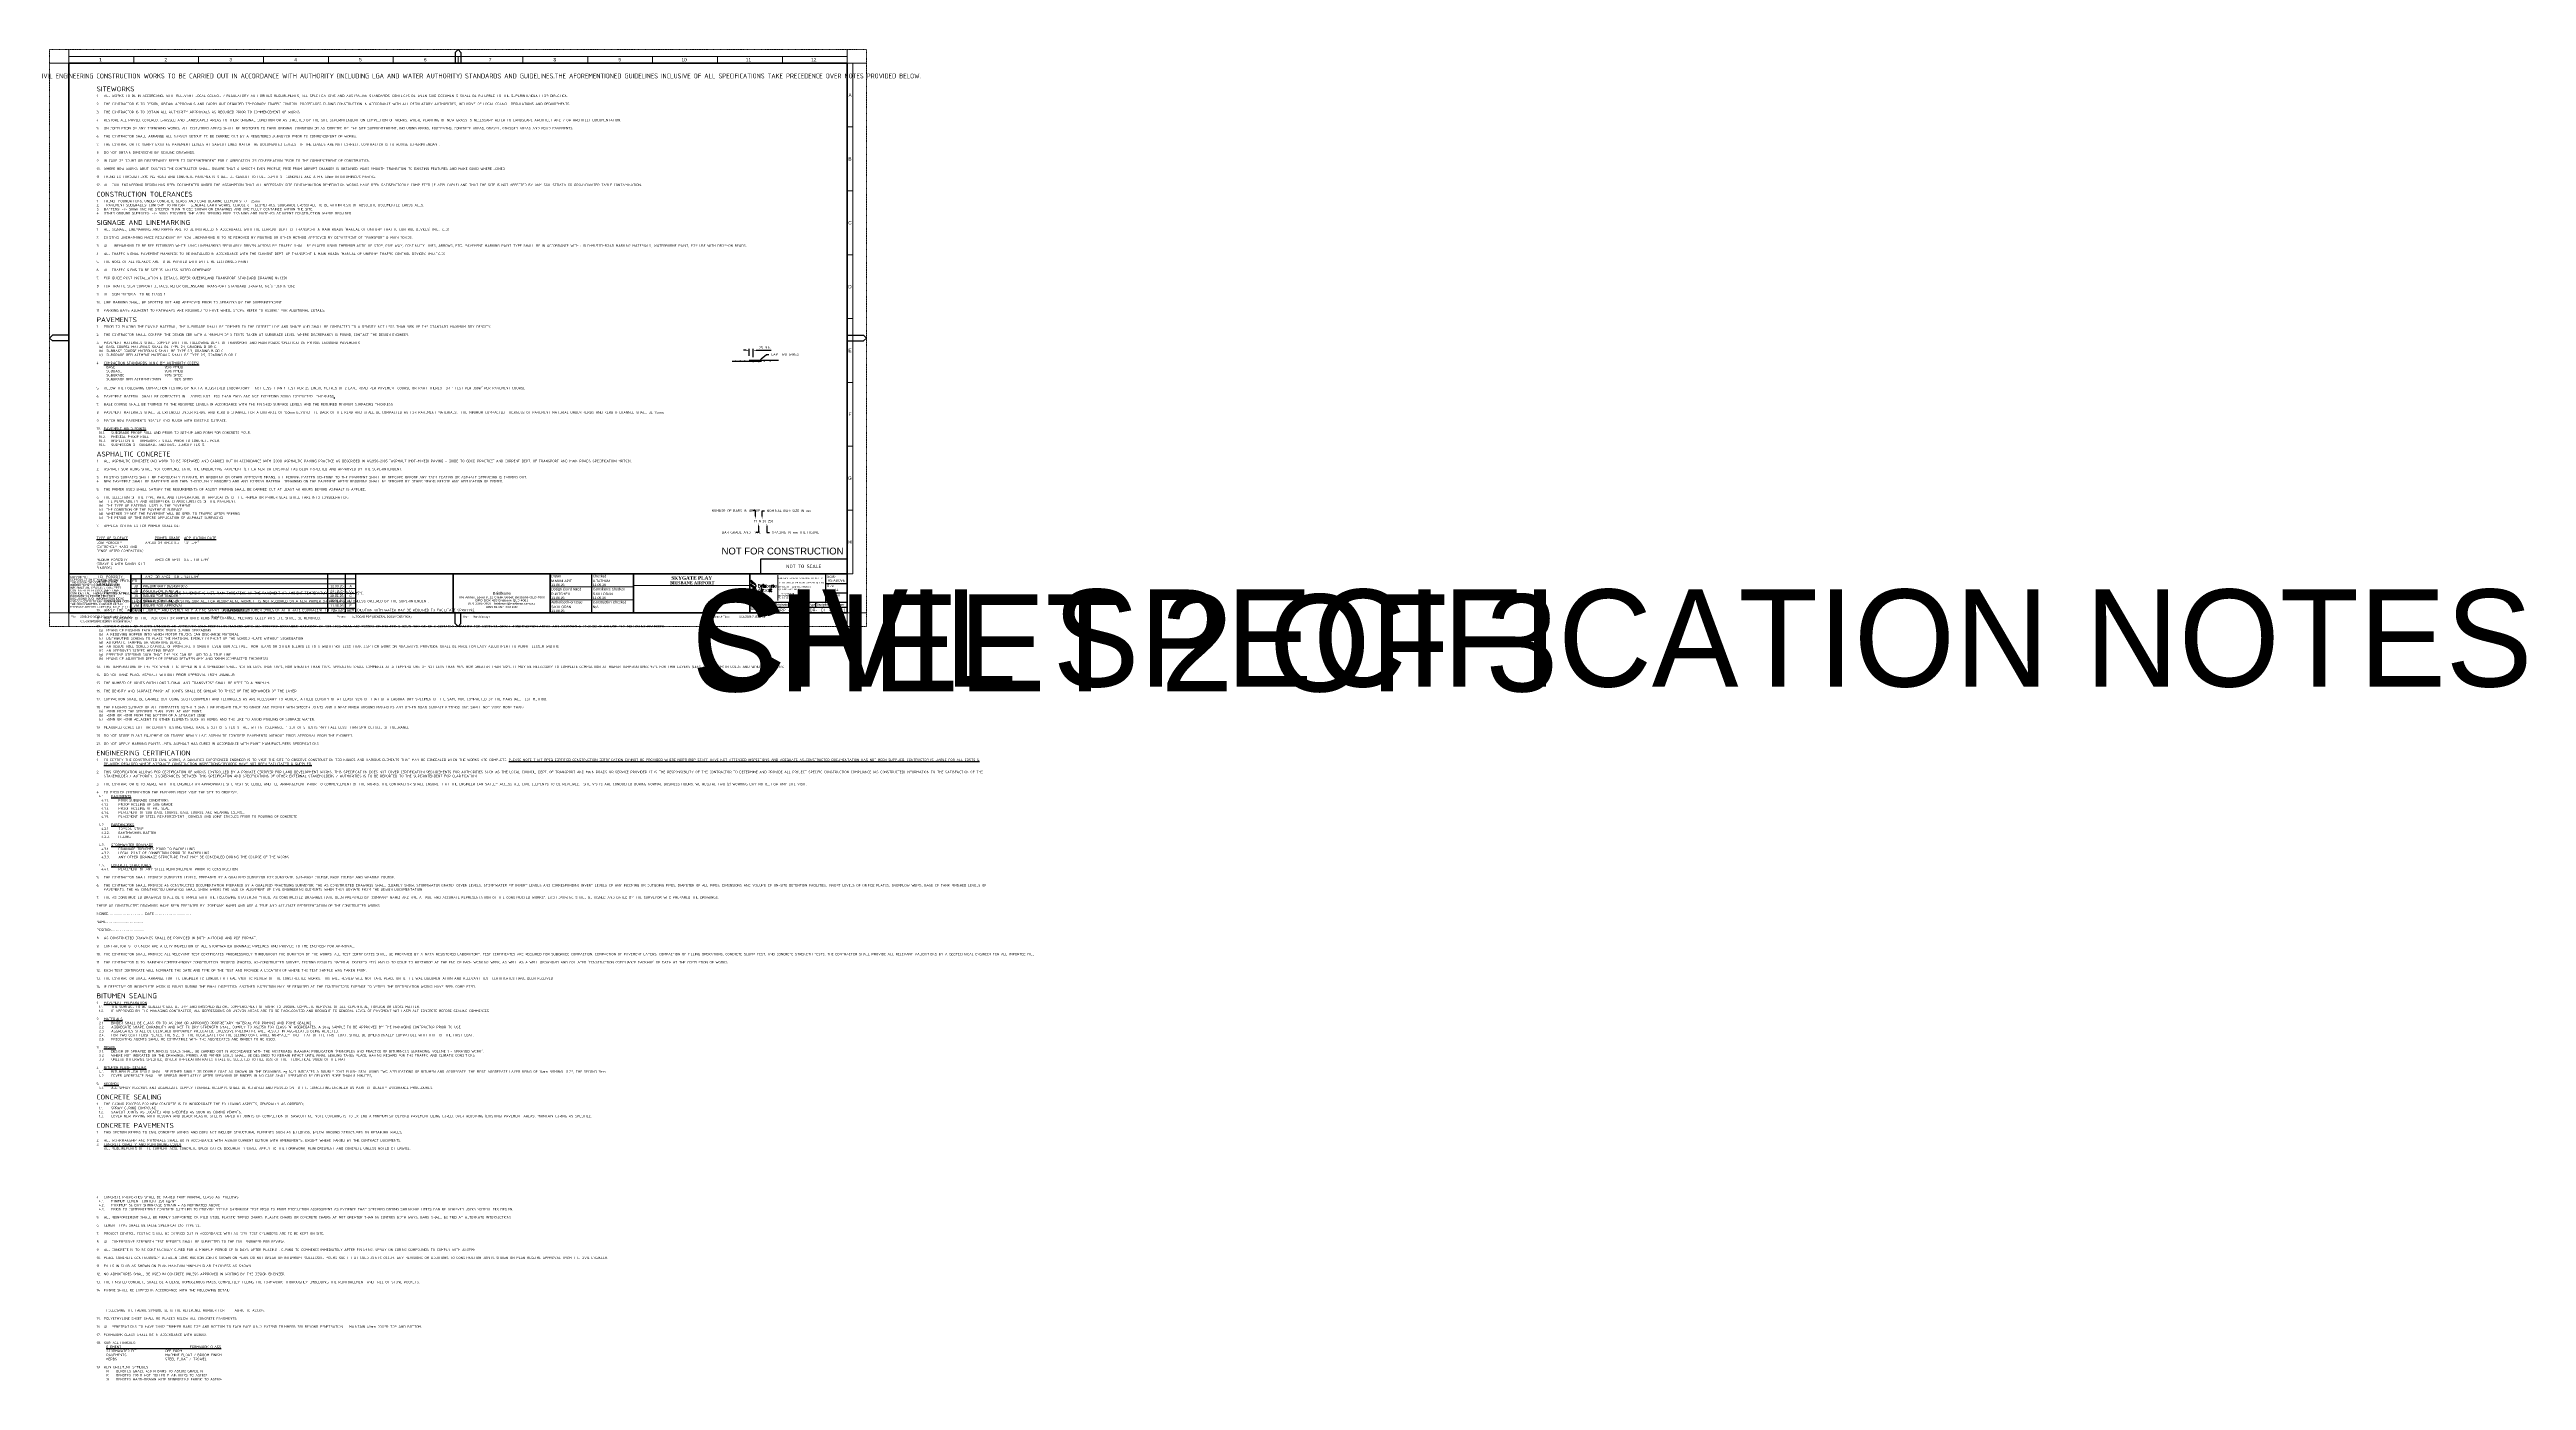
# Paper-space layout 'Layout1' of a CAD drawing. Header units: metres. Extents: x 0 to 2550, y -776 to 594.
import ezdxf
from ezdxf import colors
from ezdxf.entities.mleader import LeaderData, LeaderLine
from ezdxf.enums import TextEntityAlignment as Align
from ezdxf.math import Vec2, Vec3

# ---------------------------------------------------------------- set-up
doc = ezdxf.new("R2018")
doc.units = ezdxf.units.M
doc.header["$PDMODE"] = 1
doc.linetypes.add('DGN Style 3', pattern=[0.017855, 0.012754, -0.005101])
doc.layers.get('DEFPOINTS').update_dxf_attribs({"color": 11})
for name, color, linetype in [('A_TTL_SCALE', 7, 'Continuous'), ('A_TTL_TEXT TITILE BLOCK-RefEdit0-RefEdit0', 7, 'Continuous'), ('A_TTL_TEXT TITLE', 5, 'Continuous'), ('DETAILS', 7, 'Continuous'), ('XREF', 7, 'Continuous')]:
    doc.layers.add(name, color=color, linetype=linetype)
for name, color, linetype, lineweight in [('G-TTLB-BORD', 7, 'Continuous', 0), ('G-TTLB-TITL', 7, 'Continuous', 0), ('TEXT_NE LOGO', 7, 'Continuous', 18)]:
    doc.layers.add(name, color=color, linetype=linetype, lineweight=lineweight)
doc.layers.add('VPORTS', color=11, linetype='Continuous', plot=False)
doc.layers.add('VPORTS_FRAMES', color=11, linetype='Continuous', plot=False)
doc.styles.add('Arial', font='arial.ttf', dxfattribs={"width": 1.25, "height": 2.75})
doc.styles.add('Arial_Wide', font='arial.ttf', dxfattribs={"width": 1.25, "height": 2.75})
doc.styles.add('ISOCP', font='isocp.shx')
doc.styles.get("Standard").update_dxf_attribs({"font": 'ARIALN.TTF'})
doc.styles.add('Style-Arial', font='arial.ttf')
doc.styles.add('Style-Times New Roman', font='times.ttf')
doc.dimstyles.new('ISOCP', dxfattribs={"dimtxt": 2.5, "dimasz": 3, "dimexe": 1.5, "dimexo": 5, "dimgap": 1.5, "dimtad": 1, "dimzin": 0, "dimdsep": 46, "dimtxsty": 'ISOCP', "dimcen": 1, "dimclrd": 256, "dimclre": 256, "dimclrt": 7, "dimadec": 0, "dimazin": 0, "dimtfac": 1, "dimtmove": 0, "dimatfit": 2, "dimfxl": 1, "dimtolj": 1, "dimtzin": 0, "dimlwd": -1, "dimlwe": -1, "dimarcsym": 0})

# ---------------------------------------------------------------- blocks, each defined once
blk = doc.blocks.new('PROJECT TITLE BLOCK(BAC V2.1)')
at = {"layer": 'G-TTLB-BORD', "linetype": 'Continuous', "lineweight": 0}
h = blk.add_hatch(color=7, dxfattribs=at)
h.set_gradient(color1=(0, 143, 227), color2=(27, 9, 111))
edge = h.paths.add_edge_path()
edge.add_spline(control_points=[(726.7, 43.8), (725.5, 45.1), (723, 46.8), (723.2, 46.6), (723.5, 46.5), (722.3, 47.2), (722.2, 47.7)], knot_values=[0, 0, 0, 0, 0.5, 0.5, 0.5, 1, 1, 1, 1], degree=3, periodic=0)
edge.add_line((722.2, 47.7), (722.1, 47.6))
edge.add_line((722.1, 47.6), (722.3, 45.6))
edge.add_spline(control_points=[(722.3, 45.6), (722.4, 45.1), (722.9, 44.7), (723.4, 44.5), (723.4, 44.5), (725.8, 43.3), (726.6, 42.7), (727.3, 42.1), (727.4, 41.7), (727.4, 41.7), (727.4, 41.7), (727.7, 42.8), (726.7, 43.8)], knot_values=[0, 0, 0, 0, 0.25, 0.25, 0.25, 0.5, 0.5, 0.5, 0.75, 0.75, 0.75, 1, 1, 1, 1], degree=3, periodic=0)
h = blk.add_hatch(color=7, dxfattribs=at)
h.set_gradient(color1=(0, 143, 227), color2=(27, 9, 111))
edge = h.paths.add_edge_path()
edge.add_spline(control_points=[(726.7, 39.9), (725.5, 41.2), (723, 42.8), (723.2, 42.7), (723.5, 42.5), (722.3, 43.2), (722.2, 43.7)], knot_values=[0, 0, 0, 0, 0.5, 0.5, 0.5, 1, 1, 1, 1], degree=3, periodic=0)
edge.add_line((722.2, 43.7), (722.1, 43.7))
edge.add_line((722.1, 43.7), (722.3, 41.7))
edge.add_spline(control_points=[(722.3, 41.7), (722.4, 41.2), (722.9, 40.8), (723.4, 40.6), (723.4, 40.6), (725.8, 39.4), (726.6, 38.8), (727.3, 38.2), (727.4, 37.8), (727.4, 37.8), (727.4, 37.8), (727.7, 38.8), (726.7, 39.9)], knot_values=[0, 0, 0, 0, 0.25, 0.25, 0.25, 0.5, 0.5, 0.5, 0.75, 0.75, 0.75, 1, 1, 1, 1], degree=3, periodic=0)
h = blk.add_hatch(color=7, dxfattribs=at)
h.set_gradient(color1=(255, 192, 0), color2=(255, 94, 0))
edge = h.paths.add_edge_path()
edge.add_spline(control_points=[(727.4, 41.7), (727.4, 41.7), (727.3, 41.3), (726.6, 40.8), (725.8, 40.2), (723.4, 39), (723.4, 39), (722.9, 38.7), (722.4, 38.4), (722.3, 37.8)], knot_values=[0, 0, 0, 0, 0.333333, 0.333333, 0.333333, 0.666667, 0.666667, 0.666667, 1, 1, 1, 1], degree=3, periodic=0)
edge.add_line((722.3, 37.8), (722.1, 35.8))
edge.add_line((722.1, 35.8), (722.2, 35.8))
edge.add_spline(control_points=[(722.2, 35.8), (722.3, 36.3), (723.5, 37), (723.2, 36.8), (723, 36.7), (725.5, 38.3), (726.7, 39.7), (727.7, 40.7), (727.4, 41.7), (727.4, 41.7)], knot_values=[0, 0, 0, 0, 0.333333, 0.333333, 0.333333, 0.666667, 0.666667, 0.666667, 1, 1, 1, 1], degree=3, periodic=0)
h = blk.add_hatch(color=7, dxfattribs=at)
h.set_gradient(color1=(203, 215, 0), color2=(0, 140, 51))
edge = h.paths.add_edge_path()
edge.add_spline(control_points=[(727.4, 37.8), (727.4, 37.8), (727.3, 37.4), (726.6, 36.8), (725.8, 36.2), (723.4, 35), (723.4, 35), (722.9, 34.8), (722.4, 34.4), (722.3, 33.9)], knot_values=[0, 0, 0, 0, 0.333333, 0.333333, 0.333333, 0.666667, 0.666667, 0.666667, 1, 1, 1, 1], degree=3, periodic=0)
edge.add_line((722.3, 33.9), (722.1, 31.9))
edge.add_line((722.1, 31.9), (722.2, 31.9))
edge.add_spline(control_points=[(722.2, 31.9), (722.3, 32.3), (723.5, 33.1), (723.2, 32.9), (723, 32.8), (725.5, 34.4), (726.7, 35.7), (727.7, 36.8), (727.4, 37.8), (727.4, 37.8)], knot_values=[0, 0, 0, 0, 0.333333, 0.333333, 0.333333, 0.666667, 0.666667, 0.666667, 1, 1, 1, 1], degree=3, periodic=0)
at = {"layer": 'G-TTLB-BORD', "linetype": 'Continuous', "lineweight": 0, "true_color": 0x0c2340}
h = blk.add_hatch(color=158, dxfattribs=at)
h.paths.add_polyline_path([(729, 35.8), (729.5, 35.8), (729.8, 36.8), (731.4, 36.8), (731.8, 35.8), (732.3, 35.8), (730.9, 39.4), (730.4, 39.4)])
h.paths.add_polyline_path([(730, 37.2), (730.6, 38.9), (731.3, 37.2)], flags=16)
h = blk.add_hatch(color=158, dxfattribs=at)
edge = h.paths.add_edge_path()
edge.add_line((730.7, 43.7), (729.4, 43.7))
edge.add_line((729.4, 43.7), (729.4, 40.1))
edge.add_line((729.4, 40.1), (730.8, 40.1))
edge.add_spline(control_points=[(730.8, 40.1), (731.2, 40.1), (731.5, 40.2), (731.7, 40.4), (732, 40.6), (732.1, 40.8), (732.1, 41.1), (732.1, 41.6), (731.8, 41.9), (731.3, 42), (731.5, 42), (731.7, 42.1), (731.8, 42.2), (731.9, 42.4), (732, 42.6), (732, 42.8), (732, 43.1), (731.8, 43.3), (731.6, 43.5), (731.4, 43.6), (731.1, 43.7), (730.7, 43.7)], knot_values=[0, 0, 0, 0, 0.142857, 0.142857, 0.142857, 0.285714, 0.285714, 0.285714, 0.428571, 0.428571, 0.428571, 0.571429, 0.571429, 0.571429, 0.714286, 0.714286, 0.714286, 0.857143, 0.857143, 0.857143, 1, 1, 1, 1], degree=3, periodic=0)
edge = h.paths.add_edge_path(flags=16)
edge.add_line((730, 40.6), (730, 41.7))
edge.add_line((730, 41.7), (730.8, 41.7))
edge.add_spline(control_points=[(730.8, 41.7), (731, 41.7), (731.2, 41.6), (731.3, 41.5), (731.4, 41.4), (731.5, 41.3), (731.5, 41.1), (731.5, 41), (731.4, 40.8), (731.3, 40.7), (731.2, 40.7), (731, 40.6), (730.8, 40.6)], knot_values=[0, 0, 0, 0, 0.25, 0.25, 0.25, 0.5, 0.5, 0.5, 0.75, 0.75, 0.75, 1, 1, 1, 1], degree=3, periodic=0)
edge.add_line((730.8, 40.6), (730, 40.6))
edge = h.paths.add_edge_path(flags=16)
edge.add_line((730, 42.2), (730, 43.2))
edge.add_line((730, 43.2), (730.7, 43.2))
edge.add_spline(control_points=[(730.7, 43.2), (730.9, 43.2), (731.1, 43.2), (731.2, 43.1), (731.3, 43), (731.4, 42.9), (731.4, 42.7), (731.4, 42.5), (731.3, 42.4), (731.2, 42.3), (731.1, 42.2), (730.9, 42.2), (730.7, 42.2)], knot_values=[0, 0, 0, 0, 0.25, 0.25, 0.25, 0.5, 0.5, 0.5, 0.75, 0.75, 0.75, 1, 1, 1, 1], degree=3, periodic=0)
edge.add_line((730.7, 42.2), (730, 42.2))
h = blk.add_hatch(color=158, dxfattribs=at)
edge = h.paths.add_edge_path()
edge.add_line((733.9, 42.7), (733.7, 42.7))
edge.add_spline(control_points=[(733.7, 42.7), (733.5, 42.7), (733.4, 42.7), (733.3, 42.6), (733.1, 42.6), (733, 42.5), (733, 42.3)], knot_values=[0, 0, 0, 0, 0.5, 0.5, 0.5, 1, 1, 1, 1], degree=3, periodic=0)
edge.add_line((733, 42.3), (732.9, 42.7))
edge.add_line((732.9, 42.7), (732.4, 42.7))
edge.add_line((732.4, 42.7), (732.4, 40.1))
edge.add_line((732.4, 40.1), (733, 40.1))
edge.add_line((733, 40.1), (733, 41.4))
edge.add_spline(control_points=[(733, 41.4), (733, 41.7), (733, 41.8), (733.1, 42), (733.2, 42.1), (733.4, 42.2), (733.6, 42.2)], knot_values=[0, 0, 0, 0, 0.5, 0.5, 0.5, 1, 1, 1, 1], degree=3, periodic=0)
edge.add_line((733.6, 42.2), (733.9, 42.2))
edge.add_line((733.9, 42.2), (733.9, 42.7))
h = blk.add_hatch(color=158, dxfattribs=at)
edge = h.paths.add_edge_path()
edge.add_spline(control_points=[(732.9, 39.3), (732.8, 39.4), (732.8, 39.4), (732.7, 39.4), (732.6, 39.4), (732.5, 39.4), (732.5, 39.3), (732.4, 39.3), (732.4, 39.2), (732.4, 39.1), (732.4, 39.1), (732.4, 39), (732.5, 38.9), (732.5, 38.9), (732.6, 38.9), (732.7, 38.9), (732.8, 38.9), (732.8, 38.9), (732.9, 38.9), (732.9, 39), (733, 39.1), (733, 39.1), (733, 39.2), (732.9, 39.3), (732.9, 39.3)], knot_values=[0, 0, 0, 0, 0.125, 0.125, 0.125, 0.25, 0.25, 0.25, 0.375, 0.375, 0.375, 0.5, 0.5, 0.5, 0.625, 0.625, 0.625, 0.75, 0.75, 0.75, 0.875, 0.875, 0.875, 1, 1, 1, 1], degree=3, periodic=0)
h = blk.add_hatch(color=158, dxfattribs=at)
edge = h.paths.add_edge_path()
edge.add_spline(control_points=[(732.5, 38.4), (732.5, 38.4), (732.5, 35.8), (732.5, 35.8), (732.5, 35.8), (732.9, 35.8), (732.9, 35.8), (732.9, 35.8), (732.9, 38.4), (732.9, 38.4), (732.9, 38.4), (732.5, 38.4), (732.5, 38.4)], knot_values=[0, 0, 0, 0, 0.25, 0.25, 0.25, 0.5, 0.5, 0.5, 0.75, 0.75, 0.75, 1, 1, 1, 1], degree=3, periodic=0)
h = blk.add_hatch(color=158, dxfattribs=at)
edge = h.paths.add_edge_path()
edge.add_line((734.7, 38.4), (734.6, 38.4))
edge.add_spline(control_points=[(734.6, 38.4), (734.4, 38.4), (734.2, 38.4), (734.1, 38.3), (734, 38.2), (733.9, 38.1), (733.8, 38)], knot_values=[0, 0, 0, 0, 0.5, 0.5, 0.5, 1, 1, 1, 1], degree=3, periodic=0)
edge.add_line((733.8, 38), (733.8, 38.4))
edge.add_line((733.8, 38.4), (733.4, 38.4))
edge.add_line((733.4, 38.4), (733.4, 35.8))
edge.add_line((733.4, 35.8), (733.8, 35.8))
edge.add_line((733.8, 35.8), (733.8, 37.1))
edge.add_spline(control_points=[(733.8, 37.1), (733.8, 37.4), (733.9, 37.6), (734, 37.7), (734.1, 37.9), (734.3, 38), (734.5, 38)], knot_values=[0, 0, 0, 0, 0.5, 0.5, 0.5, 1, 1, 1, 1], degree=3, periodic=0)
edge.add_line((734.5, 38), (734.7, 38))
edge.add_line((734.7, 38), (734.7, 38.4))
at = {"layer": 'G-TTLB-BORD', "linetype": 'Continuous', "lineweight": 0, "true_color": 0xffffff}
h = blk.add_hatch(color=7, dxfattribs=at)
edge = h.paths.add_edge_path()
edge.add_spline(control_points=[(735.2, 32), (736, 32), (736.5, 32.5), (736.5, 33.4), (736.5, 34.2), (736, 34.8), (735.2, 34.8), (734.3, 34.8), (733.8, 34.2), (733.8, 33.4), (733.8, 32.5), (734.3, 32), (735.2, 32)], knot_values=[0, 0, 0, 0, 0.25, 0.25, 0.25, 0.5, 0.5, 0.5, 0.75, 0.75, 0.75, 1, 1, 1, 1], degree=3, periodic=0)
edge = h.paths.add_edge_path(flags=17)
edge.add_spline(control_points=[(735.2, 34.3), (735.7, 34.3), (736, 33.9), (736, 33.4), (736, 32.8), (735.7, 32.4), (735.2, 32.4), (734.7, 32.4), (734.4, 32.8), (734.4, 33.4), (734.4, 33.9), (734.7, 34.3), (735.2, 34.3)], knot_values=[0, 0, 0, 0, 0.25, 0.25, 0.25, 0.5, 0.5, 0.5, 0.75, 0.75, 0.75, 1, 1, 1, 1], degree=3, periodic=0)
at = {"layer": 'G-TTLB-BORD', "linetype": 'Continuous', "lineweight": 0, "true_color": 0x0c2340}
h = blk.add_hatch(color=158, dxfattribs=at)
edge = h.paths.add_edge_path()
edge.add_spline(control_points=[(734.7, 43.7), (734.6, 43.8), (734.5, 43.8), (734.4, 43.8), (734.3, 43.8), (734.2, 43.8), (734.2, 43.7), (734.1, 43.6), (734.1, 43.5), (734.1, 43.5), (734.1, 43.4), (734.1, 43.3), (734.2, 43.2), (734.2, 43.2), (734.3, 43.1), (734.4, 43.1), (734.5, 43.1), (734.6, 43.2), (734.7, 43.2), (734.7, 43.3), (734.8, 43.4), (734.8, 43.5), (734.8, 43.5), (734.7, 43.6), (734.7, 43.7)], knot_values=[0, 0, 0, 0, 0.125, 0.125, 0.125, 0.25, 0.25, 0.25, 0.375, 0.375, 0.375, 0.5, 0.5, 0.5, 0.625, 0.625, 0.625, 0.75, 0.75, 0.75, 0.875, 0.875, 0.875, 1, 1, 1, 1], degree=3, periodic=0)
h = blk.add_hatch(color=158, dxfattribs=at)
edge = h.paths.add_edge_path()
edge.add_spline(control_points=[(734.1, 42.7), (734.1, 42.7), (734.1, 40.1), (734.1, 40.1), (734.1, 40.1), (734.7, 40.1), (734.7, 40.1), (734.7, 40.1), (734.7, 42.7), (734.7, 42.7), (734.7, 42.7), (734.1, 42.7), (734.1, 42.7)], knot_values=[0, 0, 0, 0, 0.25, 0.25, 0.25, 0.5, 0.5, 0.5, 0.75, 0.75, 0.75, 1, 1, 1, 1], degree=3, periodic=0)
h = blk.add_hatch(color=158, dxfattribs=at)
edge = h.paths.add_edge_path()
edge.add_line((735.6, 41), (735, 41))
edge.add_spline(control_points=[(735, 41), (735, 40.7), (735.1, 40.5), (735.4, 40.3), (735.6, 40.2), (735.9, 40.1), (736.2, 40.1), (736.4, 40.1), (736.6, 40.1), (736.8, 40.2), (736.9, 40.2), (737.1, 40.3), (737.2, 40.5), (737.3, 40.6), (737.3, 40.7), (737.3, 40.9), (737.3, 41.1), (737.3, 41.2), (737.2, 41.3), (737.1, 41.4), (737, 41.5), (736.8, 41.6), (736.6, 41.6), (736.5, 41.7), (736.2, 41.7), (736.1, 41.7), (735.9, 41.7), (735.9, 41.7), (735.8, 41.8), (735.7, 41.8), (735.7, 41.8), (735.6, 41.9), (735.6, 41.9), (735.6, 42), (735.6, 42.1), (735.7, 42.2), (735.8, 42.2), (735.9, 42.3), (736, 42.3), (736.1, 42.3), (736.3, 42.3), (736.4, 42.3), (736.5, 42.2), (736.7, 42.1), (736.7, 42), (736.7, 41.9)], knot_values=[0, 0, 0, 0, 0.066667, 0.066667, 0.066667, 0.133333, 0.133333, 0.133333, 0.2, 0.2, 0.2, 0.266667, 0.266667, 0.266667, 0.333333, 0.333333, 0.333333, 0.4, 0.4, 0.4, 0.466667, 0.466667, 0.466667, 0.533333, 0.533333, 0.533333, 0.6, 0.6, 0.6, 0.666667, 0.666667, 0.666667, 0.733333, 0.733333, 0.733333, 0.8, 0.8, 0.8, 0.866667, 0.866667, 0.866667, 0.933333, 0.933333, 0.933333, 1, 1, 1, 1], degree=3, periodic=0)
edge.add_line((736.7, 41.9), (737.3, 41.9))
edge.add_spline(control_points=[(737.3, 41.9), (737.2, 42.2), (737.1, 42.4), (736.9, 42.6), (736.7, 42.7), (736.5, 42.8), (736.1, 42.8), (735.9, 42.8), (735.7, 42.7), (735.6, 42.7), (735.4, 42.6), (735.3, 42.5), (735.2, 42.4), (735.1, 42.3), (735.1, 42.1), (735.1, 42), (735.1, 41.8), (735.1, 41.6), (735.2, 41.5), (735.3, 41.4), (735.4, 41.4), (735.6, 41.3), (735.7, 41.3), (735.9, 41.2), (736.1, 41.2), (736.3, 41.2), (736.4, 41.2), (736.5, 41.2), (736.6, 41.1), (736.6, 41.1), (736.7, 41.1), (736.7, 41), (736.8, 40.9), (736.8, 40.9), (736.8, 40.8), (736.7, 40.7), (736.6, 40.6), (736.5, 40.5), (736.4, 40.5), (736.2, 40.5), (736, 40.5), (735.9, 40.6), (735.7, 40.6), (735.6, 40.7), (735.6, 40.8), (735.6, 41)], knot_values=[0, 0, 0, 0, 0.066667, 0.066667, 0.066667, 0.133333, 0.133333, 0.133333, 0.2, 0.2, 0.2, 0.266667, 0.266667, 0.266667, 0.333333, 0.333333, 0.333333, 0.4, 0.4, 0.4, 0.466667, 0.466667, 0.466667, 0.533333, 0.533333, 0.533333, 0.6, 0.6, 0.6, 0.666667, 0.666667, 0.666667, 0.733333, 0.733333, 0.733333, 0.8, 0.8, 0.8, 0.866667, 0.866667, 0.866667, 0.933333, 0.933333, 0.933333, 1, 1, 1, 1], degree=3, periodic=0)
h = blk.add_hatch(color=158, dxfattribs=at)
edge = h.paths.add_edge_path()
edge.add_spline(control_points=[(737, 38.3), (736.8, 38.4), (736.6, 38.4), (736.4, 38.4), (736, 38.4), (735.7, 38.3), (735.5, 38)], knot_values=[0, 0, 0, 0, 0.5, 0.5, 0.5, 1, 1, 1, 1], degree=3, periodic=0)
edge.add_line((735.5, 38), (735.4, 38.4))
edge.add_line((735.4, 38.4), (735.1, 38.4))
edge.add_line((735.1, 38.4), (735.1, 34.8))
edge.add_line((735.1, 34.8), (735.5, 34.8))
edge.add_line((735.5, 34.8), (735.5, 36.2))
edge.add_spline(control_points=[(735.5, 36.2), (735.6, 36.1), (735.7, 36), (735.8, 35.9), (736, 35.8), (736.2, 35.8), (736.4, 35.8), (736.6, 35.8), (736.8, 35.8), (737, 35.9), (737.2, 36), (737.4, 36.2), (737.5, 36.4), (737.6, 36.6), (737.6, 36.8), (737.6, 37.1), (737.6, 37.4), (737.6, 37.6), (737.5, 37.8), (737.4, 38), (737.2, 38.2), (737, 38.3)], knot_values=[0, 0, 0, 0, 0.142857, 0.142857, 0.142857, 0.285714, 0.285714, 0.285714, 0.428571, 0.428571, 0.428571, 0.571429, 0.571429, 0.571429, 0.714286, 0.714286, 0.714286, 0.857143, 0.857143, 0.857143, 1, 1, 1, 1], degree=3, periodic=0)
edge = h.paths.add_edge_path(flags=16)
edge.add_spline(control_points=[(737, 36.4), (736.8, 36.2), (736.6, 36.1), (736.3, 36.1), (736.2, 36.1), (736, 36.2), (735.9, 36.3), (735.7, 36.3), (735.6, 36.5), (735.6, 36.6), (735.5, 36.8), (735.5, 36.9), (735.5, 37.1), (735.5, 37.3), (735.5, 37.5), (735.6, 37.6), (735.6, 37.7), (735.7, 37.9), (735.9, 37.9), (736, 38), (736.2, 38.1), (736.3, 38.1), (736.6, 38.1), (736.8, 38), (737, 37.8), (737.1, 37.6), (737.2, 37.4), (737.2, 37.1), (737.2, 36.8), (737.1, 36.6), (737, 36.4)], knot_values=[0, 0, 0, 0, 0.1, 0.1, 0.1, 0.2, 0.2, 0.2, 0.3, 0.3, 0.3, 0.4, 0.4, 0.4, 0.5, 0.5, 0.5, 0.6, 0.6, 0.6, 0.7, 0.7, 0.7, 0.8, 0.8, 0.8, 0.9, 0.9, 0.9, 1, 1, 1, 1], degree=3, periodic=0)
h = blk.add_hatch(color=158, dxfattribs=at)
edge = h.paths.add_edge_path()
edge.add_spline(control_points=[(739.7, 42.6), (739.5, 42.7), (739.3, 42.8), (739.1, 42.8), (738.7, 42.8), (738.4, 42.6), (738.2, 42.3)], knot_values=[0, 0, 0, 0, 0.5, 0.5, 0.5, 1, 1, 1, 1], degree=3, periodic=0)
edge.add_line((738.2, 42.3), (738.2, 43.7))
edge.add_line((738.2, 43.7), (737.7, 43.7))
edge.add_line((737.7, 43.7), (737.7, 40.1))
edge.add_line((737.7, 40.1), (738.1, 40.1))
edge.add_line((738.1, 40.1), (738.2, 40.5))
edge.add_spline(control_points=[(738.2, 40.5), (738.3, 40.4), (738.4, 40.3), (738.6, 40.2), (738.7, 40.1), (738.9, 40.1), (739.1, 40.1), (739.3, 40.1), (739.5, 40.1), (739.7, 40.2), (739.9, 40.4), (740, 40.5), (740.1, 40.7), (740.3, 40.9), (740.3, 41.2), (740.3, 41.4), (740.3, 41.7), (740.3, 41.9), (740.1, 42.1), (740, 42.3), (739.9, 42.5), (739.7, 42.6)], knot_values=[0, 0, 0, 0, 0.142857, 0.142857, 0.142857, 0.285714, 0.285714, 0.285714, 0.428571, 0.428571, 0.428571, 0.571429, 0.571429, 0.571429, 0.714286, 0.714286, 0.714286, 0.857143, 0.857143, 0.857143, 1, 1, 1, 1], degree=3, periodic=0)
edge = h.paths.add_edge_path(flags=16)
edge.add_spline(control_points=[(739.5, 40.8), (739.4, 40.6), (739.2, 40.5), (739, 40.5), (738.7, 40.5), (738.6, 40.6), (738.4, 40.8), (738.3, 41), (738.2, 41.2), (738.2, 41.4), (738.2, 41.7), (738.3, 41.9), (738.4, 42.1), (738.6, 42.2), (738.7, 42.3), (739, 42.3), (739.2, 42.3), (739.4, 42.2), (739.5, 42.1), (739.7, 41.9), (739.7, 41.7), (739.7, 41.4), (739.7, 41.2), (739.7, 41), (739.5, 40.8)], knot_values=[0, 0, 0, 0, 0.125, 0.125, 0.125, 0.25, 0.25, 0.25, 0.375, 0.375, 0.375, 0.5, 0.5, 0.5, 0.625, 0.625, 0.625, 0.75, 0.75, 0.75, 0.875, 0.875, 0.875, 1, 1, 1, 1], degree=3, periodic=0)
h = blk.add_hatch(color=158, dxfattribs=at)
edge = h.paths.add_edge_path()
edge.add_spline(control_points=[(738.5, 35.9), (738.7, 35.8), (738.9, 35.8), (739.2, 35.8), (739.4, 35.8), (739.7, 35.8), (739.9, 35.9), (740.1, 36), (740.2, 36.2), (740.3, 36.4), (740.4, 36.6), (740.5, 36.8), (740.5, 37.1), (740.5, 37.4), (740.4, 37.6), (740.3, 37.8), (740.2, 38), (740.1, 38.2), (739.9, 38.3), (739.7, 38.4), (739.4, 38.4), (739.2, 38.4), (738.9, 38.4), (738.7, 38.4), (738.5, 38.3), (738.3, 38.2), (738.2, 38), (738.1, 37.8), (737.9, 37.6), (737.9, 37.4), (737.9, 37.1), (737.9, 36.8), (737.9, 36.6), (738.1, 36.4), (738.2, 36.2), (738.3, 36), (738.5, 35.9)], knot_values=[0, 0, 0, 0, 0.083333, 0.083333, 0.083333, 0.166667, 0.166667, 0.166667, 0.25, 0.25, 0.25, 0.333333, 0.333333, 0.333333, 0.416667, 0.416667, 0.416667, 0.5, 0.5, 0.5, 0.583333, 0.583333, 0.583333, 0.666667, 0.666667, 0.666667, 0.75, 0.75, 0.75, 0.833333, 0.833333, 0.833333, 0.916667, 0.916667, 0.916667, 1, 1, 1, 1], degree=3, periodic=0)
edge = h.paths.add_edge_path(flags=16)
edge.add_spline(control_points=[(739.6, 36.3), (739.5, 36.2), (739.4, 36.1), (739.2, 36.1), (739, 36.1), (738.9, 36.2), (738.7, 36.3), (738.6, 36.3), (738.5, 36.5), (738.4, 36.6), (738.4, 36.7), (738.3, 36.9), (738.3, 37.1), (738.3, 37.3), (738.4, 37.4), (738.4, 37.6), (738.5, 37.7), (738.6, 37.9), (738.7, 37.9), (738.9, 38), (739, 38.1), (739.2, 38.1), (739.4, 38.1), (739.5, 38), (739.6, 37.9), (739.8, 37.9), (739.9, 37.7), (739.9, 37.6), (740, 37.4), (740.1, 37.3), (740.1, 37.1), (740.1, 36.9), (740, 36.7), (739.9, 36.6), (739.9, 36.5), (739.8, 36.3), (739.6, 36.3)], knot_values=[0, 0, 0, 0, 0.083333, 0.083333, 0.083333, 0.166667, 0.166667, 0.166667, 0.25, 0.25, 0.25, 0.333333, 0.333333, 0.333333, 0.416667, 0.416667, 0.416667, 0.5, 0.5, 0.5, 0.583333, 0.583333, 0.583333, 0.666667, 0.666667, 0.666667, 0.75, 0.75, 0.75, 0.833333, 0.833333, 0.833333, 0.916667, 0.916667, 0.916667, 1, 1, 1, 1], degree=3, periodic=0)
h = blk.add_hatch(color=158, dxfattribs=at)
edge = h.paths.add_edge_path()
edge.add_line((743.1, 40.6), (743, 40.6))
edge.add_spline(control_points=[(743, 40.6), (742.9, 40.6), (742.8, 40.7), (742.8, 40.8)], knot_values=[0, 0, 0, 0, 1, 1, 1, 1], degree=3, periodic=0)
edge.add_line((742.8, 40.8), (742.8, 41.8))
edge.add_spline(control_points=[(742.8, 41.8), (742.8, 42.1), (742.7, 42.4), (742.5, 42.5), (742.3, 42.7), (742, 42.8), (741.7, 42.8), (741.4, 42.8), (741.1, 42.7), (740.9, 42.5), (740.7, 42.4), (740.6, 42.2), (740.5, 41.9)], knot_values=[0, 0, 0, 0, 0.25, 0.25, 0.25, 0.5, 0.5, 0.5, 0.75, 0.75, 0.75, 1, 1, 1, 1], degree=3, periodic=0)
edge.add_line((740.5, 41.9), (741.1, 41.9))
edge.add_spline(control_points=[(741.1, 41.9), (741.1, 42.1), (741.2, 42.1), (741.3, 42.2), (741.4, 42.3), (741.5, 42.3), (741.7, 42.3), (741.9, 42.3), (742, 42.3), (742.1, 42.2), (742.2, 42.1), (742.2, 42), (742.2, 41.8)], knot_values=[0, 0, 0, 0, 0.25, 0.25, 0.25, 0.5, 0.5, 0.5, 0.75, 0.75, 0.75, 1, 1, 1, 1], degree=3, periodic=0)
edge.add_line((742.2, 41.8), (742.2, 41.7))
edge.add_line((742.2, 41.7), (741.6, 41.7))
edge.add_spline(control_points=[(741.6, 41.7), (741.2, 41.7), (740.9, 41.6), (740.8, 41.5), (740.6, 41.3), (740.5, 41.1), (740.5, 40.8), (740.5, 40.6), (740.6, 40.4), (740.7, 40.3), (740.9, 40.1), (741.1, 40.1), (741.4, 40.1), (741.8, 40.1), (742.1, 40.2), (742.3, 40.5), (742.3, 40.4), (742.3, 40.3), (742.4, 40.2), (742.5, 40.1), (742.6, 40.1), (742.8, 40.1)], knot_values=[0, 0, 0, 0, 0.142857, 0.142857, 0.142857, 0.285714, 0.285714, 0.285714, 0.428571, 0.428571, 0.428571, 0.571429, 0.571429, 0.571429, 0.714286, 0.714286, 0.714286, 0.857143, 0.857143, 0.857143, 1, 1, 1, 1], degree=3, periodic=0)
edge.add_line((742.8, 40.1), (743.1, 40.1))
edge.add_line((743.1, 40.1), (743.1, 40.6))
edge = h.paths.add_edge_path(flags=16)
edge.add_line((742.2, 41.3), (742.2, 41.2))
edge.add_spline(control_points=[(742.2, 41.2), (742.2, 41), (742.2, 40.8), (742.1, 40.7), (741.9, 40.6), (741.7, 40.5), (741.5, 40.5), (741.4, 40.5), (741.2, 40.5), (741.2, 40.6), (741.1, 40.7), (741, 40.8), (741, 40.9), (741, 41), (741.1, 41.1), (741.2, 41.2), (741.3, 41.2), (741.4, 41.3), (741.6, 41.3)], knot_values=[0, 0, 0, 0, 0.166667, 0.166667, 0.166667, 0.333333, 0.333333, 0.333333, 0.5, 0.5, 0.5, 0.666667, 0.666667, 0.666667, 0.833333, 0.833333, 0.833333, 1, 1, 1, 1], degree=3, periodic=0)
edge.add_line((741.6, 41.3), (742.2, 41.3))
h = blk.add_hatch(color=158, dxfattribs=at)
edge = h.paths.add_edge_path()
edge.add_line((742.2, 38.4), (742, 38.4))
edge.add_spline(control_points=[(742, 38.4), (741.8, 38.4), (741.7, 38.4), (741.6, 38.3), (741.4, 38.2), (741.3, 38.1), (741.3, 38)], knot_values=[0, 0, 0, 0, 0.5, 0.5, 0.5, 1, 1, 1, 1], degree=3, periodic=0)
edge.add_line((741.3, 38), (741.2, 38.4))
edge.add_line((741.2, 38.4), (740.8, 38.4))
edge.add_line((740.8, 38.4), (740.8, 35.8))
edge.add_line((740.8, 35.8), (741.3, 35.8))
edge.add_line((741.3, 35.8), (741.3, 37.1))
edge.add_spline(control_points=[(741.3, 37.1), (741.3, 37.4), (741.3, 37.6), (741.4, 37.7), (741.5, 37.9), (741.7, 38), (742, 38)], knot_values=[0, 0, 0, 0, 0.5, 0.5, 0.5, 1, 1, 1, 1], degree=3, periodic=0)
edge.add_line((742, 38), (742.2, 38))
edge.add_line((742.2, 38), (742.2, 38.4))
h = blk.add_hatch(color=158, dxfattribs=at)
edge = h.paths.add_edge_path()
edge.add_line((742.5, 39.1), (742.5, 36.5))
edge.add_spline(control_points=[(742.5, 36.5), (742.5, 36.2), (742.5, 36.1), (742.6, 36), (742.7, 35.8), (742.9, 35.8), (743.2, 35.8)], knot_values=[0, 0, 0, 0, 0.5, 0.5, 0.5, 1, 1, 1, 1], degree=3, periodic=0)
edge.add_line((743.2, 35.8), (743.6, 35.8))
edge.add_line((743.6, 35.8), (743.6, 36.2))
edge.add_line((743.6, 36.2), (743.2, 36.2))
edge.add_spline(control_points=[(743.2, 36.2), (743.1, 36.2), (743, 36.2), (743, 36.2), (742.9, 36.3), (742.9, 36.4), (742.9, 36.5)], knot_values=[0, 0, 0, 0, 0.5, 0.5, 0.5, 1, 1, 1, 1], degree=3, periodic=0)
edge.add_line((742.9, 36.5), (742.9, 38))
edge.add_line((742.9, 38), (743.6, 38))
edge.add_line((743.6, 38), (743.6, 38.4))
edge.add_line((743.6, 38.4), (742.9, 38.4))
edge.add_line((742.9, 38.4), (742.9, 39.1))
edge.add_line((742.9, 39.1), (742.5, 39.1))
h = blk.add_hatch(color=158, dxfattribs=at)
edge = h.paths.add_edge_path()
edge.add_spline(control_points=[(745.4, 42.5), (745.2, 42.7), (745, 42.8), (744.7, 42.8), (744.3, 42.8), (744, 42.6), (743.8, 42.4)], knot_values=[0, 0, 0, 0, 0.5, 0.5, 0.5, 1, 1, 1, 1], degree=3, periodic=0)
edge.add_line((743.8, 42.4), (743.8, 42.7))
edge.add_line((743.8, 42.7), (743.3, 42.7))
edge.add_line((743.3, 42.7), (743.3, 40.1))
edge.add_line((743.3, 40.1), (743.8, 40.1))
edge.add_line((743.8, 40.1), (743.8, 41.4))
edge.add_spline(control_points=[(743.8, 41.4), (743.8, 41.7), (743.9, 41.9), (744, 42.1), (744.1, 42.2), (744.3, 42.3), (744.5, 42.3), (744.7, 42.3), (744.9, 42.2), (745, 42.1), (745.1, 42), (745.2, 41.8), (745.2, 41.5)], knot_values=[0, 0, 0, 0, 0.25, 0.25, 0.25, 0.5, 0.5, 0.5, 0.75, 0.75, 0.75, 1, 1, 1, 1], degree=3, periodic=0)
edge.add_line((745.2, 41.5), (745.2, 40.1))
edge.add_line((745.2, 40.1), (745.7, 40.1))
edge.add_line((745.7, 40.1), (745.7, 41.6))
edge.add_spline(control_points=[(745.7, 41.6), (745.7, 42), (745.6, 42.3), (745.4, 42.5)], knot_values=[0, 0, 0, 0, 1, 1, 1, 1], degree=3, periodic=0)
h = blk.add_hatch(color=158, dxfattribs=at)
edge = h.paths.add_edge_path()
edge.add_spline(control_points=[(746.2, 42.1), (746.1, 41.9), (746, 41.7), (746, 41.4), (746, 41.2), (746.1, 40.9), (746.2, 40.7), (746.3, 40.5), (746.4, 40.4), (746.6, 40.2), (746.8, 40.1), (747.1, 40.1), (747.4, 40.1), (747.7, 40.1), (747.9, 40.2), (748.1, 40.3), (748.4, 40.5), (748.5, 40.7), (748.5, 41)], knot_values=[0, 0, 0, 0, 0.166667, 0.166667, 0.166667, 0.333333, 0.333333, 0.333333, 0.5, 0.5, 0.5, 0.666667, 0.666667, 0.666667, 0.833333, 0.833333, 0.833333, 1, 1, 1, 1], degree=3, periodic=0)
edge.add_line((748.5, 41), (748, 41))
edge.add_spline(control_points=[(748, 41), (747.9, 40.8), (747.9, 40.7), (747.7, 40.7), (747.6, 40.6), (747.5, 40.5), (747.3, 40.5), (747.1, 40.5), (746.9, 40.6), (746.8, 40.7), (746.7, 40.9), (746.6, 41), (746.6, 41.3)], knot_values=[0, 0, 0, 0, 0.25, 0.25, 0.25, 0.5, 0.5, 0.5, 0.75, 0.75, 0.75, 1, 1, 1, 1], degree=3, periodic=0)
edge.add_line((746.6, 41.3), (746.6, 41.3))
edge.add_line((746.6, 41.3), (748.6, 41.3))
edge.add_spline(control_points=[(748.6, 41.3), (748.6, 41.4), (748.6, 41.4), (748.6, 41.5), (748.6, 41.8), (748.5, 42), (748.4, 42.2), (748.3, 42.4), (748.1, 42.5), (747.9, 42.6), (747.8, 42.7), (747.5, 42.8), (747.3, 42.8), (747, 42.8), (746.8, 42.7), (746.6, 42.6), (746.4, 42.5), (746.3, 42.3), (746.2, 42.1)], knot_values=[0, 0, 0, 0, 0.166667, 0.166667, 0.166667, 0.333333, 0.333333, 0.333333, 0.5, 0.5, 0.5, 0.666667, 0.666667, 0.666667, 0.833333, 0.833333, 0.833333, 1, 1, 1, 1], degree=3, periodic=0)
edge = h.paths.add_edge_path(flags=16)
edge.add_line((748, 41.7), (746.6, 41.7))
edge.add_spline(control_points=[(746.6, 41.7), (746.6, 41.9), (746.7, 42), (746.8, 42.2), (747, 42.3), (747.1, 42.3), (747.3, 42.3), (747.5, 42.3), (747.7, 42.3), (747.8, 42.2), (747.9, 42.1), (748, 41.9), (748, 41.7)], knot_values=[0, 0, 0, 0, 0.25, 0.25, 0.25, 0.5, 0.5, 0.5, 0.75, 0.75, 0.75, 1, 1, 1, 1], degree=3, periodic=0)
at = {"layer": 'G-TTLB-BORD', "color": 7, "linetype": 'Continuous', "lineweight": 0}
for p, q in [((20, 580), (20, 594)), ((20, 587), (821, 587)), ((86.8, 580), (86.8, 587)), ((153.5, 580), (153.5, 587)), ((220.3, 580), (220.3, 587)), ((287, 580), (287, 587)), ((353.8, 580), (353.8, 587)), ((420.5, 580), (420.5, 587)), ((487.3, 580), (487.3, 587)), ((554, 580), (554, 587)), ((620.8, 580), (620.8, 587)), ((687.5, 580), (687.5, 587)), ((754.3, 580), (754.3, 587)), ((821, 580), (821, 594)), ((20, 580), (0, 580)), ((821, 580), (841, 580)), ((827, 54.2), (827, 580)), ((821, 514.3), (827, 514.3)), ((821, 448.5), (827, 448.5)), ((821, 382.8), (827, 382.8)), ((821, 317.1), (827, 317.1)), ((821, 251.4), (827, 251.4)), ((821, 185.6), (827, 185.6)), ((821, 119.9), (827, 119.9)), ((821, 54.2), (827, 54.2)), ((83.7, 49.1), (315.4, 49.1)), ((83.7, 44.1), (315.4, 44.1)), ((83.7, 39.1), (315.4, 39.1)), ((83.7, 34), (315.4, 34)), ((83.7, 29.1), (315.4, 29.1)), ((515.4, 40.8), (601, 40.8)), ((515.4, 27.4), (601, 27.4)), ((601, 42.2), (721, 42.2)), ((20, 14), (0, 14)), ((20, 0), (20, 14)), ((83.7, 24), (315.4, 24)), ((821, 0), (821, 14)), ((821, 14), (841, 14))]:
    blk.add_line(p, q, dxfattribs=at)
at = {"layer": 'G-TTLB-BORD', "color": 7, "linetype": 'Continuous', "lineweight": 30}
for p, q in [((420.5, 594), (417.5, 591)), ((417.5, 591), (417.5, 580)), ((420.5, 594), (423.5, 591)), ((423.5, 591), (423.5, 580)), ((0, 297), (3, 300)), ((0, 297), (3, 294)), ((20, 300), (3, 300)), ((20, 294), (3, 294)), ((821, 300), (838, 300)), ((821, 294), (838, 294)), ((841, 297), (838, 300)), ((841, 297), (838, 294)), ((94.5, 14), (94.5, 54.2)), ((286.6, 14), (286.6, 54.2)), ((304.8, 14), (304.8, 54.2)), ((315.4, 14), (315.4, 54.2)), ((558.2, 14), (558.2, 54.2)), ((799.1, 25.1), (799.1, 54.2)), ((799.1, 44.5), (821, 44.5)), ((799.1, 34.8), (821, 34.8)), ((83.7, 19), (315.4, 19)), ((417.5, 3), (417.5, 14)), ((420.5, 0), (417.5, 3)), ((420.5, 0), (423.5, 3)), ((423.5, 3), (423.5, 14)), ((721, 25.1), (821.1, 25.1)), ((730.5, 25.1), (730.5, 14)), ((730.5, 20.1), (821.1, 20.1)), ((746.9, 20.1), (746.9, 25.1)), ((761, 20.1), (761, 25.1)), ((772.1, 20.1), (772.1, 25.1)), ((781, 20.1), (781, 25.1)), ((788.9, 20.1), (788.9, 25.1)), ((803.1, 20.1), (803.1, 25.1))]:
    blk.add_line(p, q, dxfattribs=at)
at = {"layer": 'G-TTLB-BORD', "color": 7, "linetype": 'Continuous', "lineweight": 53}
for p, q in [((20, 14), (20, 580)), ((20, 580), (821, 580)), ((821, 14), (821, 580)), ((20, 54.2), (821, 54.2)), ((83.7, 14), (83.7, 54.2)), ((415.4, 14), (415.4, 54.2)), ((515.4, 14), (515.4, 54.2)), ((601, 14), (601, 54.2)), ((721, 14), (721, 54.2)), ((20, 14), (821, 14))]:
    blk.add_line(p, q, dxfattribs=at)
at = {"layer": 'G-TTLB-BORD', "color": 7, "linetype": 'Continuous', "lineweight": 13}
blk.add_line((749.7, 52.8), (749.7, 26.7), dxfattribs=at)
at = {"layer": 'G-TTLB-BORD', "color": 1, "linetype": 'DGN Style 3', "lineweight": 0, "flags": 128}
blk.add_lwpolyline([(0, 594), (841, 594), (841, 0), (0, 0)], close=True, dxfattribs=at)
at = {"layer": 'G-TTLB-BORD', "color": 7, "linetype": 'Continuous', "lineweight": 0}
for points in [[(726.7, 43.8), (725.5, 45.1), (723, 46.8), (723.2, 46.6), (723.5, 46.5), (722.3, 47.2), (722.2, 47.7), (722.2, 47.7), (722.1, 47.6), (722.1, 47.6), (722.1, 47.6), (722.3, 45.6), (722.3, 45.6), (722.4, 45.1), (722.9, 44.7), (723.4, 44.5), (723.4, 44.5), (725.8, 43.3), (726.6, 42.7), (727.3, 42.1), (727.4, 41.7), (727.4, 41.7), (727.4, 41.7), (727.7, 42.8), (726.7, 43.8)], [(726.7, 39.9), (725.5, 41.2), (723, 42.8), (723.2, 42.7), (723.5, 42.5), (722.3, 43.2), (722.2, 43.7), (722.2, 43.7), (722.1, 43.7), (722.1, 43.7), (722.1, 43.7), (722.3, 41.7), (722.3, 41.7), (722.4, 41.2), (722.9, 40.8), (723.4, 40.6), (723.4, 40.6), (725.8, 39.4), (726.6, 38.8), (727.3, 38.2), (727.4, 37.8), (727.4, 37.8), (727.4, 37.8), (727.7, 38.8), (726.7, 39.9)], [(727.4, 41.7), (727.4, 41.7), (727.3, 41.3), (726.6, 40.8), (725.8, 40.2), (723.4, 39), (723.4, 39), (722.9, 38.7), (722.4, 38.4), (722.3, 37.8), (722.3, 37.8), (722.1, 35.8), (722.1, 35.8), (722.1, 35.8), (722.2, 35.8), (722.2, 35.8), (722.3, 36.3), (723.5, 37), (723.2, 36.8), (723, 36.7), (725.5, 38.3), (726.7, 39.7), (727.7, 40.7), (727.4, 41.7), (727.4, 41.7)], [(727.4, 37.8), (727.4, 37.8), (727.3, 37.4), (726.6, 36.8), (725.8, 36.2), (723.4, 35), (723.4, 35), (722.9, 34.8), (722.4, 34.4), (722.3, 33.9), (722.3, 33.9), (722.1, 31.9), (722.1, 31.9), (722.1, 31.9), (722.2, 31.9), (722.2, 31.9), (722.3, 32.3), (723.5, 33.1), (723.2, 32.9), (723, 32.8), (725.5, 34.4), (726.7, 35.7), (727.7, 36.8), (727.4, 37.8), (727.4, 37.8)]]:
    blk.add_open_spline(points, degree=3, knots=[0, 0, 0, 0, 0.125, 0.125, 0.125, 0.25, 0.25, 0.25, 0.375, 0.375, 0.375, 0.5, 0.5, 0.5, 0.625, 0.625, 0.625, 0.75, 0.75, 0.75, 0.875, 0.875, 0.875, 1, 1, 1, 1], dxfattribs=at)
at = {"layer": 'G-TTLB-BORD', "color": 158, "linetype": 'Continuous', "lineweight": 0, "true_color": 0x0c2340}
for points, knots in [([(733.9, 42.7), (733.9, 42.7), (733.7, 42.7), (733.7, 42.7), (733.5, 42.7), (733.4, 42.7), (733.3, 42.6), (733.1, 42.6), (733, 42.5), (733, 42.3), (733, 42.3), (732.9, 42.7), (732.9, 42.7), (732.9, 42.7), (732.4, 42.7), (732.4, 42.7), (732.4, 42.7), (732.4, 40.1), (732.4, 40.1), (732.4, 40.1), (733, 40.1), (733, 40.1), (733, 40.1), (733, 41.4), (733, 41.4), (733, 41.7), (733, 41.8), (733.1, 42), (733.2, 42.1), (733.4, 42.2), (733.6, 42.2), (733.6, 42.2), (733.9, 42.2), (733.9, 42.2), (733.9, 42.2), (733.9, 42.7), (733.9, 42.7)], [0, 0, 0, 0, 0.083333, 0.083333, 0.083333, 0.166667, 0.166667, 0.166667, 0.25, 0.25, 0.25, 0.333333, 0.333333, 0.333333, 0.416667, 0.416667, 0.416667, 0.5, 0.5, 0.5, 0.583333, 0.583333, 0.583333, 0.666667, 0.666667, 0.666667, 0.75, 0.75, 0.75, 0.833333, 0.833333, 0.833333, 0.916667, 0.916667, 0.916667, 1, 1, 1, 1]), ([(732.9, 39.3), (732.8, 39.4), (732.8, 39.4), (732.7, 39.4), (732.6, 39.4), (732.5, 39.4), (732.5, 39.3), (732.4, 39.3), (732.4, 39.2), (732.4, 39.1), (732.4, 39.1), (732.4, 39), (732.5, 38.9), (732.5, 38.9), (732.6, 38.9), (732.7, 38.9), (732.8, 38.9), (732.8, 38.9), (732.9, 38.9), (732.9, 39), (733, 39.1), (733, 39.1), (733, 39.2), (732.9, 39.3), (732.9, 39.3)], [0, 0, 0, 0, 0.125, 0.125, 0.125, 0.25, 0.25, 0.25, 0.375, 0.375, 0.375, 0.5, 0.5, 0.5, 0.625, 0.625, 0.625, 0.75, 0.75, 0.75, 0.875, 0.875, 0.875, 1, 1, 1, 1]), ([(732.5, 38.4), (732.5, 38.4), (732.5, 35.8), (732.5, 35.8), (732.5, 35.8), (732.9, 35.8), (732.9, 35.8), (732.9, 35.8), (732.9, 38.4), (732.9, 38.4), (732.9, 38.4), (732.5, 38.4), (732.5, 38.4)], [0, 0, 0, 0, 0.25, 0.25, 0.25, 0.5, 0.5, 0.5, 0.75, 0.75, 0.75, 1, 1, 1, 1]), ([(734.7, 38.4), (734.7, 38.4), (734.6, 38.4), (734.6, 38.4), (734.4, 38.4), (734.2, 38.4), (734.1, 38.3), (734, 38.2), (733.9, 38.1), (733.8, 38), (733.8, 38), (733.8, 38.4), (733.8, 38.4), (733.8, 38.4), (733.4, 38.4), (733.4, 38.4), (733.4, 38.4), (733.4, 35.8), (733.4, 35.8), (733.4, 35.8), (733.8, 35.8), (733.8, 35.8), (733.8, 35.8), (733.8, 37.1), (733.8, 37.1), (733.8, 37.4), (733.9, 37.6), (734, 37.7), (734.1, 37.9), (734.3, 38), (734.5, 38), (734.5, 38), (734.7, 38), (734.7, 38), (734.7, 38), (734.7, 38.4), (734.7, 38.4)], [0, 0, 0, 0, 0.083333, 0.083333, 0.083333, 0.166667, 0.166667, 0.166667, 0.25, 0.25, 0.25, 0.333333, 0.333333, 0.333333, 0.416667, 0.416667, 0.416667, 0.5, 0.5, 0.5, 0.583333, 0.583333, 0.583333, 0.666667, 0.666667, 0.666667, 0.75, 0.75, 0.75, 0.833333, 0.833333, 0.833333, 0.916667, 0.916667, 0.916667, 1, 1, 1, 1]), ([(734.7, 43.7), (734.6, 43.8), (734.5, 43.8), (734.4, 43.8), (734.3, 43.8), (734.2, 43.8), (734.2, 43.7), (734.1, 43.6), (734.1, 43.5), (734.1, 43.5), (734.1, 43.4), (734.1, 43.3), (734.2, 43.2), (734.2, 43.2), (734.3, 43.1), (734.4, 43.1), (734.5, 43.1), (734.6, 43.2), (734.7, 43.2), (734.7, 43.3), (734.8, 43.4), (734.8, 43.5), (734.8, 43.5), (734.7, 43.6), (734.7, 43.7)], [0, 0, 0, 0, 0.125, 0.125, 0.125, 0.25, 0.25, 0.25, 0.375, 0.375, 0.375, 0.5, 0.5, 0.5, 0.625, 0.625, 0.625, 0.75, 0.75, 0.75, 0.875, 0.875, 0.875, 1, 1, 1, 1]), ([(734.1, 42.7), (734.1, 42.7), (734.1, 40.1), (734.1, 40.1), (734.1, 40.1), (734.7, 40.1), (734.7, 40.1), (734.7, 40.1), (734.7, 42.7), (734.7, 42.7), (734.7, 42.7), (734.1, 42.7), (734.1, 42.7)], [0, 0, 0, 0, 0.25, 0.25, 0.25, 0.5, 0.5, 0.5, 0.75, 0.75, 0.75, 1, 1, 1, 1]), ([(735.6, 41), (735.6, 41), (735, 41), (735, 41), (735, 40.7), (735.1, 40.5), (735.4, 40.3), (735.6, 40.2), (735.9, 40.1), (736.2, 40.1), (736.4, 40.1), (736.6, 40.1), (736.8, 40.2), (736.9, 40.2), (737.1, 40.3), (737.2, 40.5), (737.3, 40.6), (737.3, 40.7), (737.3, 40.9), (737.3, 41.1), (737.3, 41.2), (737.2, 41.3), (737.1, 41.4), (737, 41.5), (736.8, 41.6), (736.6, 41.6), (736.5, 41.7), (736.2, 41.7), (736.1, 41.7), (735.9, 41.7), (735.9, 41.7), (735.8, 41.8), (735.7, 41.8), (735.7, 41.8), (735.6, 41.9), (735.6, 41.9), (735.6, 42), (735.6, 42.1), (735.7, 42.2), (735.8, 42.2), (735.9, 42.3), (736, 42.3), (736.1, 42.3), (736.3, 42.3), (736.4, 42.3), (736.5, 42.2), (736.7, 42.1), (736.7, 42), (736.7, 41.9), (736.7, 41.9), (737.3, 41.9), (737.3, 41.9), (737.2, 42.2), (737.1, 42.4), (736.9, 42.6), (736.7, 42.7), (736.5, 42.8), (736.1, 42.8), (735.9, 42.8), (735.7, 42.7), (735.6, 42.7), (735.4, 42.6), (735.3, 42.5), (735.2, 42.4), (735.1, 42.3), (735.1, 42.1), (735.1, 42), (735.1, 41.8), (735.1, 41.6), (735.2, 41.5), (735.3, 41.4), (735.4, 41.4), (735.6, 41.3), (735.7, 41.3), (735.9, 41.2), (736.1, 41.2), (736.3, 41.2), (736.4, 41.2), (736.5, 41.2), (736.6, 41.1), (736.6, 41.1), (736.7, 41.1), (736.7, 41), (736.8, 40.9), (736.8, 40.9), (736.8, 40.8), (736.7, 40.7), (736.6, 40.6), (736.5, 40.5), (736.4, 40.5), (736.2, 40.5), (736, 40.5), (735.9, 40.6), (735.7, 40.6), (735.6, 40.7), (735.6, 40.8), (735.6, 41)], [0, 0, 0, 0, 0.03125, 0.03125, 0.03125, 0.0625, 0.0625, 0.0625, 0.09375, 0.09375, 0.09375, 0.125, 0.125, 0.125, 0.15625, 0.15625, 0.15625, 0.1875, 0.1875, 0.1875, 0.21875, 0.21875, 0.21875, 0.25, 0.25, 0.25, 0.28125, 0.28125, 0.28125, 0.3125, 0.3125, 0.3125, 0.34375, 0.34375, 0.34375, 0.375, 0.375, 0.375, 0.40625, 0.40625, 0.40625, 0.4375, 0.4375, 0.4375, 0.46875, 0.46875, 0.46875, 0.5, 0.5, 0.5, 0.53125, 0.53125, 0.53125, 0.5625, 0.5625, 0.5625, 0.59375, 0.59375, 0.59375, 0.625, 0.625, 0.625, 0.65625, 0.65625, 0.65625, 0.6875, 0.6875, 0.6875, 0.71875, 0.71875, 0.71875, 0.75, 0.75, 0.75, 0.78125, 0.78125, 0.78125, 0.8125, 0.8125, 0.8125, 0.84375, 0.84375, 0.84375, 0.875, 0.875, 0.875, 0.90625, 0.90625, 0.90625, 0.9375, 0.9375, 0.9375, 0.96875, 0.96875, 0.96875, 1, 1, 1, 1]), ([(742.2, 38.4), (742.2, 38.4), (742, 38.4), (742, 38.4), (741.8, 38.4), (741.7, 38.4), (741.6, 38.3), (741.4, 38.2), (741.3, 38.1), (741.3, 38), (741.3, 38), (741.2, 38.4), (741.2, 38.4), (741.2, 38.4), (740.8, 38.4), (740.8, 38.4), (740.8, 38.4), (740.8, 35.8), (740.8, 35.8), (740.8, 35.8), (741.3, 35.8), (741.3, 35.8), (741.3, 35.8), (741.3, 37.1), (741.3, 37.1), (741.3, 37.4), (741.3, 37.6), (741.4, 37.7), (741.5, 37.9), (741.7, 38), (742, 38), (742, 38), (742.2, 38), (742.2, 38), (742.2, 38), (742.2, 38.4), (742.2, 38.4)], [0, 0, 0, 0, 0.083333, 0.083333, 0.083333, 0.166667, 0.166667, 0.166667, 0.25, 0.25, 0.25, 0.333333, 0.333333, 0.333333, 0.416667, 0.416667, 0.416667, 0.5, 0.5, 0.5, 0.583333, 0.583333, 0.583333, 0.666667, 0.666667, 0.666667, 0.75, 0.75, 0.75, 0.833333, 0.833333, 0.833333, 0.916667, 0.916667, 0.916667, 1, 1, 1, 1]), ([(742.5, 39.1), (742.5, 39.1), (742.5, 36.5), (742.5, 36.5), (742.5, 36.2), (742.5, 36.1), (742.6, 36), (742.7, 35.8), (742.9, 35.8), (743.2, 35.8), (743.2, 35.8), (743.6, 35.8), (743.6, 35.8), (743.6, 35.8), (743.6, 36.2), (743.6, 36.2), (743.6, 36.2), (743.2, 36.2), (743.2, 36.2), (743.1, 36.2), (743, 36.2), (743, 36.2), (742.9, 36.3), (742.9, 36.4), (742.9, 36.5), (742.9, 36.5), (742.9, 38), (742.9, 38), (742.9, 38), (743.6, 38), (743.6, 38), (743.6, 38), (743.6, 38.4), (743.6, 38.4), (743.6, 38.4), (742.9, 38.4), (742.9, 38.4), (742.9, 38.4), (742.9, 39.1), (742.9, 39.1), (742.9, 39.1), (742.5, 39.1), (742.5, 39.1)], [0, 0, 0, 0, 0.071429, 0.071429, 0.071429, 0.142857, 0.142857, 0.142857, 0.214286, 0.214286, 0.214286, 0.285714, 0.285714, 0.285714, 0.357143, 0.357143, 0.357143, 0.428571, 0.428571, 0.428571, 0.5, 0.5, 0.5, 0.571429, 0.571429, 0.571429, 0.642857, 0.642857, 0.642857, 0.714286, 0.714286, 0.714286, 0.785714, 0.785714, 0.785714, 0.857143, 0.857143, 0.857143, 0.928571, 0.928571, 0.928571, 1, 1, 1, 1]), ([(745.4, 42.5), (745.2, 42.7), (745, 42.8), (744.7, 42.8), (744.3, 42.8), (744, 42.6), (743.8, 42.4), (743.8, 42.4), (743.8, 42.7), (743.8, 42.7), (743.8, 42.7), (743.3, 42.7), (743.3, 42.7), (743.3, 42.7), (743.3, 40.1), (743.3, 40.1), (743.3, 40.1), (743.8, 40.1), (743.8, 40.1), (743.8, 40.1), (743.8, 41.4), (743.8, 41.4), (743.8, 41.7), (743.9, 41.9), (744, 42.1), (744.1, 42.2), (744.3, 42.3), (744.5, 42.3), (744.7, 42.3), (744.9, 42.2), (745, 42.1), (745.1, 42), (745.2, 41.8), (745.2, 41.5), (745.2, 41.5), (745.2, 40.1), (745.2, 40.1), (745.2, 40.1), (745.7, 40.1), (745.7, 40.1), (745.7, 40.1), (745.7, 41.6), (745.7, 41.6), (745.7, 42), (745.6, 42.3), (745.4, 42.5)], [0, 0, 0, 0, 0.066667, 0.066667, 0.066667, 0.133333, 0.133333, 0.133333, 0.2, 0.2, 0.2, 0.266667, 0.266667, 0.266667, 0.333333, 0.333333, 0.333333, 0.4, 0.4, 0.4, 0.466667, 0.466667, 0.466667, 0.533333, 0.533333, 0.533333, 0.6, 0.6, 0.6, 0.666667, 0.666667, 0.666667, 0.733333, 0.733333, 0.733333, 0.8, 0.8, 0.8, 0.866667, 0.866667, 0.866667, 0.933333, 0.933333, 0.933333, 1, 1, 1, 1])]:
    blk.add_open_spline(points, degree=3, knots=knots, dxfattribs=at)
at = {"layer": 'G-TTLB-BORD', "color": 7, "linetype": 'Continuous', "lineweight": 0, "style": 'Style-Arial'}
for s, p in [('1', (52.5, 583.5)), ('2', (119.7, 583.5)), ('3', (186.5, 583.6)), ('4', (253.3, 583.5)), ('5', (320, 583.6)), ('6', (386.7, 583.6)), ('7', (453.5, 583.5)), ('8', (520.1, 583.6)), ('9', (586.9, 583.6)), ('10', (653.2, 583.6)), ('11', (719.5, 583.5)), ('12', (786.7, 583.5)), ('A', (824, 547.1)), ('B', (823.9, 481.4)), ('C', (823.9, 415.7)), ('D', (823.9, 349.9)), ('E', (823.9, 284.2)), ('F', (823.9, 218.5)), ('G', (823.8, 152.8)), ('H', (823.8, 87))]:
    blk.add_text(s, height=3.5, dxfattribs=at).set_placement(p, align=Align.MIDDLE_CENTER)
at = {"layer": 'G-TTLB-BORD', "color": 7, "linetype": 'Continuous', "lineweight": 13, "style": 'Style-Arial'}
for s, p in [('Drawn', (516.4, 52)), ('Checked', (559.2, 52)), ('Authorised For Issue', (516.4, 25.2)), ('Design Coordinated', (516.4, 38.6)), ('Compliance Checked', (559.2, 38.6)), ('Construction Checked', (559.2, 25.2))]:
    blk.add_text(s, height=2.5, dxfattribs=at).set_placement(p, align=Align.MIDDLE_LEFT)
at = {"layer": 'G-TTLB-BORD', "color": 7, "linetype": 'Continuous', "lineweight": 13, "style": 'Style-Arial', "width": 0.799986}
for s, p in [('Scale', (800.3, 51.6)), ('Size', (800.3, 41.9)), ('Revision', (800.3, 32.2))]:
    blk.add_text(s, height=2.5, rotation=360, dxfattribs=at).set_placement(p, align=Align.MIDDLE_LEFT)
at = {"layer": 'G-TTLB-BORD', "color": 7, "linetype": 'Continuous', "lineweight": 13, "style": 'Style-Arial', "width": 0.8}
blk.add_text('A1', height=2.5, rotation=360, dxfattribs=at).set_placement((810, 37.8), align=Align.MIDDLE_CENTER)
at = {"layer": 'G-TTLB-BORD', "color": 7, "linetype": 'Continuous', "lineweight": 0, "style": 'Style-Arial'}
for s, p in [('File:', (22.1, 9.1)), ('Pentable:', (166.6, 9.1)), ('Printer:', (295.9, 9.1)), ('User:', (425.8, 9.1)), ('Plot Date & Time:', (678.5, 9.1))]:
    blk.add_text(s, height=2, dxfattribs=at).set_placement(p)
at = {"layer": 'G-TTLB-BORD', "color": 7, "linetype": 'Continuous', "lineweight": 13, "style": 'Style-Arial'}
for s, p in [('DRN', (89, 16.6)), ('AMENDMENTS', (191.1, 16.6)), ('DATE', (296, 16.6)), ('REV', (309.8, 16.6))]:
    blk.add_text(s, height=2.5, rotation=360, dxfattribs=at).set_placement(p, align=Align.MIDDLE_CENTER)
for s, width, p in [('Project No.', 0.799992, (738.7, 22.6)), ('Originator', 0.799992, (754, 22.6)), ('Volume', 0.799992, (766.6, 22.6)), ('Level', 0.799992, (776.6, 22.6)), ('Type', 0.799992, (785, 22.6)), ('Discipline', 0.8, (796, 22.6)), ('Number', 0.799992, (812.1, 22.6))]:
    blk.add_text(s, height=2.5, dxfattribs=dict(at, width=width)).set_placement(p, align=Align.MIDDLE_CENTER)
at = {"layer": 'G-TTLB-BORD', "color": 7, "linetype": 'Continuous', "lineweight": 13, "insert": (21.2, 52.1), "char_height": 2, "attachment_point": 1, "line_spacing_factor": 0.84, "style": 'Style-Arial'}
blk.add_mtext('COPYRIGHT :\\PREPRODUCTION OF WHOLE OR PART OF\\PTHIS DOCUMENT CONSTITUTES AN\\PINFRINGEMENT OF COPYRIGHT.  THE\\PINFORMATION, IDEAS AND CONCEPTS\\PCONTAINED IN THIS DOCUMENT ARE\\PCONFIDENTIAL.  THE RECIPIENT(S) OF THIS\\PDOCUMENT IS PROHIBITED FROM\\PDISCLOSING SUCH INFORMATION IDEAS\\PAND CONCEPTS TO ANY PERSON WITHOUT\\PTHE PRIOR WRITTEN CONSENT OF THE\\PBRISBANE AIRPORT CORPORATION PTY. LTD.', dxfattribs=at)
at = {"layer": 'G-TTLB-BORD', "color": 7, "linetype": 'Continuous', "lineweight": 0, "insert": (750.5, 39.5), "char_height": 1.5, "attachment_point": 4, "line_spacing_factor": 0.9, "style": 'Style-Arial'}
blk.add_mtext('BRISBANE AIRPORT CORPORATION PTY LTD\\P\\P11 THE CIRCUIT, BRISBANE AIRPORT QLD 4008\\P\\PPO BOX 61, HAMILTON CENTRAL\\PQLD 4007 AUSTRALIA\\P\\PT +61734063000\\PE INFO@BNE.COM.AU\\PW BNE.COM.AU', dxfattribs=at)
at = {"layer": 'G-TTLB-BORD', "color": 7, "linetype": 'Continuous', "lineweight": 13, "insert": (725.8, 19.4), "char_height": 2.5, "attachment_point": 5, "rotation": 360, "line_spacing_factor": 0.72, "style": 'Style-Arial'}
blk.add_mtext('\\H0.8x;\\W0.8;Drawing\\PNumber', dxfattribs=at)
at = {"layer": 'G-TTLB-TITL', "color": 7, "linetype": 'Continuous', "lineweight": 13, "style": 'Style-Arial'}
for s, p in [('M.MANLAPIT', (516.4, 47)), ('R.MITCHELL', (516.4, 33.6)), ('A.TATHAM', (559.2, 47)), ('S.KILLORAN', (559.2, 33.6)), ('S.KILLORAN', (516.4, 20.2)), ('N/A', (559.2, 20.2))]:
    blk.add_text(s, height=2.5, dxfattribs=at).set_placement(p, align=Align.MIDDLE_LEFT)
at = {"layer": 'G-TTLB-TITL', "color": 7, "linetype": 'Continuous', "lineweight": 13, "style": 'Style-Arial', "width": 0.8}
blk.add_text('AS ABOVE', height=2.5, rotation=360, dxfattribs=at).set_placement((810, 47.5), align=Align.MIDDLE_CENTER)
at = {"layer": 'G-TTLB-TITL', "color": 7, "linetype": 'Continuous', "lineweight": 13, "insert": (661, 47.6), "char_height": 3.5, "width": 122.869, "attachment_point": 5, "line_spacing_factor": 0.900001, "style": 'Style-Times New Roman'}
blk.add_mtext('{\\fTimes New Roman|b1|i0|c0|p23;SKYGATE PLAY\\P\\H0.85714x; BRISBANE AIRPORT}', dxfattribs=at)
at = {"layer": 'TEXT_NE LOGO', "lineweight": 13, "attachment_point": 5}
for s, insert, char_height, style in [('The Annex, Level 8, 12 Creek Street, Brisbane QLD 4000', (465.4, 29.9), 2, 'Arial'), ('GPO BOX 423 Brisbane QLD 4001', (465.4, 26.7), 2, 'Arial'), ('Brisbane', (465.4, 34.3), 2.75, 'Arial_Wide'), ('(07) 3365 0400   brisbane@northrop.com.au', (465.4, 23.4), 2, 'Arial'), ('ABN 81 094 433 100', (465.4, 20.2), 2, 'Arial')]:
    blk.add_mtext(s, dxfattribs=dict(at, insert=insert, char_height=char_height, style=style))
blk = doc.blocks.new('ANNOTATION IMPORT')
blk.add_circle((0, 0), 5)
blk = doc.blocks.new('*U9')
at = {"layer": 'VPORTS'}
blk.add_lwpolyline([(0, 15.7), (89, 15.7), (89, 0), (0, 0)], close=True, dxfattribs=at)
at = {"color": 3, "insert": (44.3, 7.8), "char_height": 3.5, "width": 54.714, "attachment_point": 5, "style": 'ISOCP'}
blk.add_mtext('NOT TO SCALE', dxfattribs=at)
blk = doc.blocks.new('*D11')
at = {"layer": 'DEFPOINTS', "color": 0, "transparency": 16777216}
for p in [(724.3, 284.4), (720.2, 273.7), (724.3, 272.3)]:
    blk.add_point(p, dxfattribs=at)
at = {"layer": 'DETAILS', "linetype": 'Continuous', "transparency": 16777216}
for p, q in [((717.2, 284.4), (714.2, 284.4)), ((720.2, 278.7), (720.2, 285.9)), ((724.3, 277.3), (724.3, 285.9)), ((727.3, 284.4), (742.9, 284.4))]:
    blk.add_line(p, q, dxfattribs=at)
at = {"layer": 'DETAILS', "transparency": 16777216}
for points in [[(717.2, 284.9), (717.2, 283.9), (720.2, 284.4)], [(727.3, 284.9), (727.3, 283.9), (724.3, 284.4)]]:
    blk.add_solid(points, dxfattribs=at)
at = {"layer": 'DETAILS', "color": 7, "transparency": 16777216, "insert": (736.6, 287.2), "char_height": 2.5, "attachment_point": 5, "style": 'ISOCP'}
blk.add_mtext('\\A1;25 MIN.', dxfattribs=at)
blk = doc.blocks.new('BLOCK INFO V2.1')
at = {"color": 7, "style": 'Style-Arial'}
blk.add_attdef('CONSTAMP', text='', height=7000, dxfattribs=at).set_placement((817238, 74222), align=Align.RIGHT)
for tag, p in [('ISSUED7', (89094, 51702)), ('DATE7', (295780, 51702)), ('REVHISNO7', (309973, 51702)), ('ISSUED6', (89094, 46681)), ('ISSUED5', (89094, 41660)), ('ISSUED4', (89094, 36639)), ('ISSUED3', (89094, 31533)), ('ISSUED2', (89094, 26596)), ('DATE6', (295780, 46681)), ('DATE5', (295780, 41660)), ('DATE4', (295780, 36554)), ('DATE3', (295780, 31617)), ('DATE2', (295780, 26596)), ('REVHISNO6', (309973, 46681)), ('REVHISNO5', (309973, 41660)), ('REVHISNO4', (309973, 36554)), ('REVHISNO3', (309973, 31617)), ('REVHISNO2', (309973, 26596)), ('ISSUED1', (89094, 21575)), ('DATE1', (295780, 21575)), ('REVHISNO1', (309973, 21575))]:
    blk.add_attdef(tag, text='', height=2500, dxfattribs=at).set_placement(p, align=Align.MIDDLE_CENTER)
for tag, p in [('REVDESC7', (95849, 50452)), ('REVDESC6', (95849, 45431)), ('REVDESC5', (95849, 40410)), ('REVDESC4', (95849, 35304)), ('REVDESC3', (95849, 30367)), ('REVDESC2', (95849, 25346)), ('REVDESC1', (95849, 20325))]:
    blk.add_attdef(tag, p, '', height=2500, dxfattribs=at)
for tag, p in [('DRNDATE', (516425, 43023)), ('DCDATE', (516425, 29633)), ('CHKDATE', (559213, 43023)), ('CCDATE', (559213, 29633)), ('AFIDATE', (516425, 16244)), ('CONDATE', (559213, 16244))]:
    blk.add_attdef(tag, text='', height=2500, dxfattribs=at).set_placement(p, align=Align.MIDDLE_LEFT)
at = {"lineweight": 30, "flags": 104}
for tag, p in [('TITLE1', (661033, 38181)), ('TITLE2', (661033, 33181)), ('TITLE3TB', (661033, 28181))]:
    blk.add_attdef(tag, text='', height=3500, dxfattribs=at).set_placement(p, align=Align.MIDDLE_CENTER)
at = {"style": 'Style-Arial'}
blk.add_attdef('REVHISNO', text='', height=2500, dxfattribs=at).set_placement((810034, 28130), align=Align.MIDDLE_CENTER)
at = {"style": 'Style-Arial', "width": 0.8}
for tag, p in [('PROJREF', (738384, 17029)), ('ORIGINATOR', (753249, 17029)), ('VOL', (766557, 17029)), ('LEVEL', (776465, 17029)), ('TYPE', (785398, 17029)), ('ROLE', (795821, 17029)), ('LAYOUTNO', (812406, 17029))]:
    blk.add_attdef(tag, text='', height=3000, dxfattribs=at).set_placement(p, align=Align.MIDDLE_CENTER)
at = {"layer": 'A_TTL_TEXT TITLE', "color": 7, "linetype": 'Continuous', "lineweight": 0, "style": 'Style-Arial'}
for s, p in [('250946-C-000011-Spec-Model - Copy.dwg', (31586, 9144)), ('C:\\Users\\MarkManlapit\\04_Renaming\\CAD', (31586, 4510)), ('----', (182579, 9144)), ('AUTOCAD PDF (GENERAL DOCUMENTATION)', (311228, 9144)), ('Mark Manlapit', (435524, 9144)), ('6/11/2026 7:15:24 AM', (710013, 9144))]:
    blk.add_text(s, height=2000, dxfattribs=at).set_placement(p)
at = {"layer": 'G-TTLB-BORD', "color": 7, "linetype": 'Continuous', "lineweight": 13, "style": 'Style-Arial'}
blk.add_text('-', height=3500, rotation=359.999981, dxfattribs=at).set_placement((746984, 17033), align=Align.MIDDLE_CENTER)
at = {"layer": 'G-TTLB-BORD', "color": 7, "linetype": 'Continuous', "lineweight": 13, "style": 'Style-Arial', "oblique": 360}
for p in [(761073, 17033), (772171, 17033), (781065, 17033), (789233, 17033), (803104, 17033)]:
    blk.add_text('-', height=3500, rotation=359.999981, dxfattribs=at).set_placement(p, align=Align.MIDDLE_CENTER)

psp = doc.layouts.get("Layout1")

# ---------------------------------------------------------------- linework, layer by layer
at = {"layer": 'DETAILS', "color": 3}
for points in [[(732.742, 273.024), (702.742, 273.024)], [(750.232, 273.732), (720.232, 273.732)]]:
    psp.add_lwpolyline(points, dxfattribs=at)
at = {"layer": 'DETAILS', "const_width": 0.5}
for points in [[(706.02, 273.753, 1), (706.52, 273.753, 1)], [(710.574, 273.753, 1), (711.074, 273.753, 1)], [(715.487, 273.753, 1), (715.987, 273.753, 1)], [(724.084, 272.341, 1), (724.584, 272.341, 1)], [(729.841, 272.341, 1), (730.341, 272.341, 1)], [(735.408, 272.977, 1), (735.908, 272.977, 1)], [(741.42, 272.977, 1), (741.92, 272.977, 1)]]:
    psp.add_lwpolyline(points, format="xyb", close=True, dxfattribs=at)

# ---------------------------------------------------------------- block references
at = {"layer": 'A_TTL_SCALE'}
psp.add_blockref('*U9', (732, 54.17), dxfattribs=at)
at = {"layer": 'A_TTL_TEXT TITILE BLOCK-RefEdit0-RefEdit0'}
ref = psp.add_blockref('BLOCK INFO V2.1', (0, 0), dxfattribs=dict(at, xscale=0.001, yscale=0.001, zscale=0.001))
lines = psp.add_mtext('CIVIL SPECIFICATION NOTES', dxfattribs={"layer": '0', "insert": (661.033, 38.181), "char_height": 100, "attachment_point": 1})
ref.add_attrib('TITLE1', '', (661.033, 38.181), dxfattribs={"flags": 104}).embed_mtext(lines)
ref.add_attrib('REVHISNO', 'E', dxfattribs={"layer": '0', "height": 2.5, "style": 'Style-Arial'}).set_placement((810.034, 28.13), align=Align.MIDDLE_CENTER)
ref.add_attrib('PROJREF', '25021', dxfattribs={"layer": '0', "height": 3, "style": 'Style-Arial', "width": 0.8}).set_placement((738.384, 17.029), align=Align.MIDDLE_CENTER)
ref.add_attrib('CONSTAMP', 'NOT FOR CONSTRUCTION', dxfattribs={"layer": '0', "color": 7, "height": 7, "style": 'Style-Arial'}).set_placement((817.238, 74.222), align=Align.RIGHT)
ref.add_attrib('REVHISNO1', 'E', dxfattribs={"layer": '0', "color": 7, "height": 2.5, "style": 'Style-Arial'}).set_placement((309.973, 21.575), align=Align.MIDDLE_CENTER)
ref.add_attrib('REVDESC1', 'ISSUED FOR APPROVAL', (95.849, 20.325), dxfattribs={"layer": '0', "color": 7, "height": 2.5, "style": 'Style-Arial'})
ref.add_attrib('ISSUED1', 'MM', dxfattribs={"layer": '0', "color": 7, "height": 2.5, "style": 'Style-Arial'}).set_placement((89.094, 21.575), align=Align.MIDDLE_CENTER)
ref.add_attrib('DATE1', '11.06.26', dxfattribs={"layer": '0', "color": 7, "height": 2.5, "style": 'Style-Arial'}).set_placement((295.78, 21.575), align=Align.MIDDLE_CENTER)
ref.add_attrib('REVHISNO2', 'D', dxfattribs={"layer": '0', "color": 7, "height": 2.5, "style": 'Style-Arial'}).set_placement((309.973, 26.596), align=Align.MIDDLE_CENTER)
ref.add_attrib('REVDESC2', 'ISSUED FOR TENDER', (95.849, 25.346), dxfattribs={"layer": '0', "color": 7, "height": 2.5, "style": 'Style-Arial'})
ref.add_attrib('ISSUED2', 'LQ', dxfattribs={"layer": '0', "color": 7, "height": 2.5, "style": 'Style-Arial'}).set_placement((89.094, 26.596), align=Align.MIDDLE_CENTER)
ref.add_attrib('DATE2', '30.01.26', dxfattribs={"layer": '0', "color": 7, "height": 2.5, "style": 'Style-Arial'}).set_placement((295.78, 26.596), align=Align.MIDDLE_CENTER)
ref.add_attrib('REVHISNO3', 'C', dxfattribs={"layer": '0', "color": 7, "height": 2.5, "style": 'Style-Arial'}).set_placement((309.973, 31.617), align=Align.MIDDLE_CENTER)
ref.add_attrib('REVDESC3', 'ISSUED FOR TENDER', (95.849, 30.367), dxfattribs={"layer": '0', "color": 7, "height": 2.5, "style": 'Style-Arial'})
ref.add_attrib('ISSUED3', 'JD', dxfattribs={"layer": '0', "color": 7, "height": 2.5, "style": 'Style-Arial'}).set_placement((89.094, 31.533), align=Align.MIDDLE_CENTER)
ref.add_attrib('DATE3', '28.01.26', dxfattribs={"layer": '0', "color": 7, "height": 2.5, "style": 'Style-Arial'}).set_placement((295.78, 31.617), align=Align.MIDDLE_CENTER)
ref.add_attrib('REVHISNO4', 'B', dxfattribs={"layer": '0', "color": 7, "height": 2.5, "style": 'Style-Arial'}).set_placement((309.973, 36.554), align=Align.MIDDLE_CENTER)
ref.add_attrib('REVDESC4', 'ISSUED FOR TENDER', (95.849, 35.304), dxfattribs={"layer": '0', "color": 7, "height": 2.5, "style": 'Style-Arial'})
ref.add_attrib('ISSUED4', 'JD', dxfattribs={"layer": '0', "color": 7, "height": 2.5, "style": 'Style-Arial'}).set_placement((89.094, 36.639), align=Align.MIDDLE_CENTER)
ref.add_attrib('DATE4', '23.12.25', dxfattribs={"layer": '0', "color": 7, "height": 2.5, "style": 'Style-Arial'}).set_placement((295.78, 36.554), align=Align.MIDDLE_CENTER)
ref.add_attrib('REVHISNO5', 'A', dxfattribs={"layer": '0', "color": 7, "height": 2.5, "style": 'Style-Arial'}).set_placement((309.973, 41.66), align=Align.MIDDLE_CENTER)
ref.add_attrib('REVDESC5', 'PRELIMINARY DESIGN 30%', (95.849, 40.41), dxfattribs={"layer": '0', "color": 7, "height": 2.5, "style": 'Style-Arial'})
ref.add_attrib('ISSUED5', 'JD', dxfattribs={"layer": '0', "color": 7, "height": 2.5, "style": 'Style-Arial'}).set_placement((89.094, 41.66), align=Align.MIDDLE_CENTER)
ref.add_attrib('DATE5', '12.09.25', dxfattribs={"layer": '0', "color": 7, "height": 2.5, "style": 'Style-Arial'}).set_placement((295.78, 41.66), align=Align.MIDDLE_CENTER)
ref.add_attrib('DRNDATE', '11.06.26', dxfattribs={"layer": '0', "color": 7, "height": 2.5, "style": 'Style-Arial'}).set_placement((516.425, 43.023), align=Align.MIDDLE_LEFT)
ref.add_attrib('DCDATE', '11.06.26', dxfattribs={"layer": '0', "color": 7, "height": 2.5, "style": 'Style-Arial'}).set_placement((516.425, 29.633), align=Align.MIDDLE_LEFT)
ref.add_attrib('AFIDATE', '11.06.26', dxfattribs={"layer": '0', "color": 7, "height": 2.5, "style": 'Style-Arial'}).set_placement((516.425, 16.244), align=Align.MIDDLE_LEFT)
ref.add_attrib('CCDATE', '11.06.26', dxfattribs={"layer": '0', "color": 7, "height": 2.5, "style": 'Style-Arial'}).set_placement((559.213, 29.633), align=Align.MIDDLE_LEFT)
ref.add_attrib('CHKDATE', '11.06.26', dxfattribs={"layer": '0', "color": 7, "height": 2.5, "style": 'Style-Arial'}).set_placement((559.213, 43.023), align=Align.MIDDLE_LEFT)
ref.add_attrib('ORIGINATOR', 'NRP', dxfattribs={"layer": '0', "height": 3, "style": 'Style-Arial', "width": 0.8}).set_placement((753.249, 17.029), align=Align.MIDDLE_CENTER)
ref.add_attrib('VOL', 'XX', dxfattribs={"layer": '0', "height": 3, "style": 'Style-Arial', "width": 0.8}).set_placement((766.557, 17.029), align=Align.MIDDLE_CENTER)
ref.add_attrib('LEVEL', 'XX', dxfattribs={"layer": '0', "height": 3, "style": 'Style-Arial', "width": 0.8}).set_placement((776.465, 17.029), align=Align.MIDDLE_CENTER)
ref.add_attrib('TYPE', 'DR', dxfattribs={"layer": '0', "height": 3, "style": 'Style-Arial', "width": 0.8}).set_placement((785.398, 17.029), align=Align.MIDDLE_CENTER)
ref.add_attrib('ROLE', 'CI', dxfattribs={"layer": '0', "height": 3, "style": 'Style-Arial', "width": 0.8}).set_placement((795.821, 17.029), align=Align.MIDDLE_CENTER)
ref.add_attrib('LAYOUTNO', '000011', dxfattribs={"layer": '0', "height": 3, "style": 'Style-Arial', "width": 0.8}).set_placement((812.406, 17.029), align=Align.MIDDLE_CENTER)
lines = psp.add_mtext('SHEET 2 OF 3', dxfattribs={"layer": '0', "insert": (661.033, 33.181), "char_height": 100, "attachment_point": 1})
ref.add_attrib('TITLE2', '', (661.033, 33.181), dxfattribs={"flags": 104}).embed_mtext(lines)
at = {"layer": 'VPORTS_FRAMES', "xscale": 0.002, "yscale": 0.002, "zscale": 0.002}
psp.add_blockref('ANNOTATION IMPORT', (20, 20), dxfattribs=at)
at = {"layer": 'XREF'}
psp.add_blockref('PROJECT TITLE BLOCK(BAC V2.1)', (0, 0), dxfattribs=at)

# ---------------------------------------------------------------- texts
at = {"layer": 'DETAILS', "color": 4, "style": 'ISOCP'}
for s, insert, char_height, width, attachment_point in [('\\W0.8840;NOTE:   ALL CIVIL ENGINEERING CONSTRUCTION WORKS TO BE CARRIED OUT IN ACCORDANCE WITH AUTHORITY (INCLUDING LGA AND WATER AUTHORITY) STANDARDS AND GUIDELINES.THE AFOREMENTIONED GUIDELINES INCLUSIVE OF ALL SPECIFICATIONS TAKE PRECEDENCE OVER NOTES PROVIDED BELOW.', (422.047, 566.563), 5, 794.28869, 5), ('\\pxi-2,l2,b0.25,a0.25,t2;{\\H2x;SITEWORKS\\P\\pi-3,l3,t3;\\H0.5x;\\C7;1.^IALL\\C1; \\C7;WORKS TO BE IN ACCORDANCE WITH RELEVANT LOCAL COUNCIL / REGULATORY AUTHORITIES REQUIREMENTS, ALL SPECIFICATIONS AND AUSTRALIAN STANDARDS. CONFLICTS BETWEEN SAID DOCUMENTS SHALL BE REFERRED TO THE SUPERINTENDENT FOR DIRECTION.\\P\\pi-2,l2,t2;\\P\\pi-3,l3,t3;2.^ITHE CONTRACTOR IS TO DESIGN, OBTAIN APPROVALS AND CARRY OUT REQUIRED TEMPORARY TRAFFIC CONTROL PROCEDURES DURING CONSTRUCTION IN ACCORDANCE WITH ALL REGULATORY AUTHORITIES, INCLUSIVE OF LOCAL COUNCIL REGULATIONS AND REQUIREMENTS.\\P\\pi-2,l2,t2;\\P\\pi-3,l3,t3;3.^ITHE CONTRACTOR IS TO OBTAIN ALL AUTHORITY APPROVALS AS REQUIRED PRIOR TO COMMENCEMENT OF WORKS.\\P\\pi-2,l2,t2;\\P\\pi-3,l3,t3;4.^IRESTORE ALL PAVED, COVERED, GRASSED AND LANDSCAPED AREAS TO THEIR ORIGINAL CONDITION OR AS DIRECTED BY THE SITE SUPERINTENDENT ON COMPLETION OF WORKS. WHERE PLANTING OF NEW GRASS IS NECESSARY REFER TO LANDSCAPE ARCHITECT AND / OR ARCHITECT DOCUMENTATION.\\P\\pi-2,l2,t2;\\P\\pi-3,l3,t3;5.^ION COMPLETION OF ANY TRENCHING WORKS, ALL DISTURBED AREAS SHALL BE RESTORED TO THEIR ORIGINAL CONDITION OR AS DIRECTED BY THE SITE SUPERINTENDENT, INCLUDING KERBS, FOOTPATHS, CONCRETE AREAS, GRAVEL, GRASSED AREAS AND ROAD PAVEMENTS.\\P\\pi-2,l2,t2;\\P\\pi-3,l3,t3;6.^ITHE CONTRACTOR SHALL ARRANGE ALL SURVEY SETOUT TO BE CARRIED OUT BY A REGISTERED SURVEYOR PRIOR TO COMMENCEMENT OF WORKS.\\P\\P7.^ITHE \\C256;CONTRACTOR TO VERIFY EXISTING PAVEMENT LEVELS AT SAWCUT LINES MATCH THE DOCUMENTED LEVELS.  IF THE LEVELS ARE NOT CORRECT, CONTRACTOR IS TO ADVISE SUPERINTENDANT.\\C7;\\P\\pi-2,l2,t2;\\P\\pi-3,l3,t3;8.^IDO NOT OBTAIN DIMENSIONS BY SCALING DRAWINGS.\\P\\pi-2,l2,t2;\\P\\pi-3,l3,t3;9.^IIN CASE OF DOUBT OR DISCREPANCY REFER TO SUPERINTENDENT FOR CLARIFICATION OR CONFIRMATION PRIOR TO THE COMMENCEMENT OF CONSTRUCTION.\\P\\pi-2,l2,t2;\\P\\pi-3,l3,t3;10.^IWHERE NEW WORKS ABUT EXISTING THE CONTRACTOR SHALL ENSURE THAT A SMOOTH EVEN PROFILE, FREE FROM ABRUPT CHANGES IS OBTAINED. MAKE SMOOTH TRANSITION TO EXISTING FEATURES AND MAKE GOOD WHERE JOINED.\\P\\pi-2,l2,t2;\\P\\pi-3,l3,t3;11.^ITRENCHES THROUGH EXISTING ROAD AND CONCRETE PAVEMENTS SHALL BE SAWCUT TO FULL DEPTH OF CONCRETE AND A MIN 50mm IN BITUMINOUS PAVING.\\P\\pi-2,l2,t2;\\P\\pi-3,l3,t3;12.^IALL CIVIL ENGINEERING DESIGN HAS BEEN DOCUMENTED UNDER THE ASSUMPTION THAT ALL NECESSARY SITE CONTAMINATION REMEDIATION WORKS HAVE BEEN SATISFACTORILY COMPLETED (IF APPLICABLE) AND THAT THE SITE IS NOT AFFECTED BY ANY SOIL STRATA OR GROUNDWATER TABLE CONTAMINATION.\\P\\pi-2,l2,t2;\\P\\H2x;\\C4;CONSTRUCTION TOLERANCES\\C7;\\P\\pi-3,l3,t3;\\H0.5x;\\C256;1.^ITRENCH FOUNDATIONS, UNDER CONCRETE SLABS AND LOAD BEARING ELEMENTS: +/- 25mm.\\P\\ptz;2,^IPAVEMENT SUBGRADES: CONFORM TO MRTS04 - GENERAL EARTHWORKS, CLAUSE 6 - GEOMETRICS. SUBGRADE CROSSFALL TO BE WITHIN 0.5% OF ABSOLUTE DOCUMENTED CROSSFALLS.\\P\\pt3;3.^IBATTERS: +/- 50mm AND NO STEEPER THAN THOSE SHOWN ON DRAWINGS AND ARE FULLY CONTAINED WITHIN THE SITE.\\P4.^IOTHER GROUND SURFACES: +/- 50mm PROVIDED THE AREA REMAINS FREE DRAINING AND MATCHES ADJACENT CONSTRUCTION WHERE REQUIRED.\\P\\ptz;\\P\\H2x;\\C4;SIGNAGE AND LINEMARKING\\P\\pt3;\\H0.5x;\\C256;1.^IALL SIGNAGE, LINEMARKING AND RRPM\'s ARE TO BE INSTALLED IN ACCORDANCE WITH THE CURRENT DEPT. OF TRANSPORT & MAIN ROADS \'MANUAL OF UNIFORM TRAFFIC CONTROL DEVICES\' (M.U.T.C.D.)\\P\\pi-2,l2,t2;\\P\\pi-3,l3,t3;2.^IEXISTING LINEMARKING MADE REDUNDANT BY NEW LINEMARKING IS TO BE REMOVED BY ROUTING OR OTHER METHOD APPROVED BY DEPARTMENT OF TRANSPORT & MAIN ROADS.\\P\\pi-2,l2,t2;\\P\\pi-3,l3,t3;3.^IALL LINEMARKING TO BE REFLECTORISED WHITE. U.N.O LINEMARKING REGULARLY DRIVEN ACROSS BY TRAFFIC SHALL BE PLACED USING THERMOPLASTIC (I.E STOP, GIVE WAY, CONTINUITY LINES, ARROWS, ETC). PAVEMENT MARKING PAINT TYPE SHALL BE IN ACCORDANCE WITH : QLD-MUTCD-ROAD MARKING MATERIALS, WATERBORNE PAINT, FOR USE WITH DROP-ON BEADS.\\P\\pi-2,l2,t2;\\P\\pi-3,l3,t3;4.^IALL TRAFFIC SIGNAL PAVEMENT MARKINGS TO BE INSTALLED IN ACCORDANCE WITH THE CURRENT DEPT. OF TRANSPORT & MAIN ROADS \'MANUAL OF UNIFORM TRAFFIC CONTROL DEVICES\' (M.U.T.C.D.)\\P\\pi-2,l2,t2;\\P\\pi-3,l3,t3;5.^ITHE NOSE OF ALL ISLANDS ARE TO BE PAINTED WITH WHITE REFLECTORISED PAINT.\\P\\pi-2,l2,t2;\\P\\pi-3,l3,t3;6.^IALL TRAFFIC SIGNS TO BE SIZE \'B\' UNLESS NOTED OTHERWISE. \\P\\pi-2,l2,t2;\\P\\pi-3,l3,t3;7.^IFOR GUIDE POST INSTALLATION & DETAILS, REFER QUEENSLAND TRANSPORT STANDARD DRAWING No.1356\\P\\pi-2,l2,t2;\\P\\pi-3,l3,t3;8.^IFOR TRAFFIC SIGN SUPPORT DETAILS, REFER QUEENSLAND TRANSPORT STANDARD DRAWING No.\'s 1360 & 1362.\\P\\pi-2,l2,t2;\\P\\pi-3,l3,t3;9.^IALL SIGN MATERIAL TO BE CLASS 1.\\C7;\\P\\pi-2,l2,t2;\\P\\pi-3,l3,t3;10.^ILINE MARKING SHALL BE SPOTTED OUT AND APPROVED PRIOR TO SPRAYING BY THE SUPERINTENDENT.\\P\\pi-2,l2,t2;\\P\\pi-3,l3,t3;11.^IPARKING BAYS ADJACENT TO PATHWAYS ARE REQUIRED TO HAVE WHEEL STOPS. REFER TO AS2890.1 FOR ADDITIONAL DETAILS.\\P\\pi-2,l2,t2;\\P\\H2x;\\C4;PAVEMENTS\\C7;\\P\\pi-3,l3,t3;\\A1;\\H0.5x;\\C256;1.^IPRIOR TO PLACING THE PAVING MATERIAL, THE SUBGRADE SHALL BE TRIMMED TO THE CORRECT LINE AND SHAPE AND SHALL BE COMPACTED TO A DENSITY NOT LESS THAN 98% OF THE STANDARD MAXIMUM DRY DENSITY.\\P\\pi0,l0,t2;\\C7;\\P\\pi-3,l3,t3;2.^ITHE CONTRACTOR SHALL CONFIRM THE DESIGN CBR WITH A MINIMUM OF 3 TESTS TAKEN AT SUBGRADE LEVEL. WHERE DISCREPANCY IS FOUND, CONTACT THE DESIGN ENGINEER.\\P\\pi0,l0,t2;\\P\\pi-3,l3,t3;\\C256;3.^IPAVEMENT MATERIALS SHALL COMPLY WITH THE FOLLOWING DEPT. OF TRANSPORT AND MAIN ROADS SPECIFICATION MRTS05 UNBOUND PAVEMENTS:\\P\\pl4,t4;(a)^IBASE COURSE MATERIALS SHALL BE TYPE 2.1, GRADING B OR C.\\P(b)^ISUBBASE COURSE MATERIALS SHALL BE TYPE 2.3, GRADING B OR C\\P(c)^ISUBGRADE REPLACEMENT MATERIALS SHALL BE TYPE 2.5, GRADING B OR C\\P\\pi0,l0,t2;\\L\\C7;\\P\\pi-3,l3,t3;\\l4.^I\\LCOMPACTION STANDARDS (U.N.O BY AUTHORITY CODES)\\P\\pi0,l0,t2;\\l^I^IBASE^I^I^I^I^I^I\\C10;95% \\C7;MMDD\\P^I^ISUBBASE^I^I^I^I^I\\C10;95%\\C7; MMDD\\P^I^ISUBGRADE^I^I^I^I^I\\C10;98%\\C7; SMDD\\P^I^ISUBGRADE REPLACEMENT/CBR15^I^I\\C10;98%\\C7; SMDD\\P\\P\\pi-3,l3,t3;5.^IALLOW THE FOLLOWING COMPACTION TESTING BY N.A.T.A. REGISTERED LABORATORY - NOT LESS THAN 1 TEST PER 25 LINEAL METRES OF 2 LANE ROAD PER PAVEMENT COURSE OR PART THEREOF OR 1 TEST PER 300m\\H0.7x;\\S2^ ;\\H1.42857x; PER PAVEMENT COURSE.\\L\\P\\pi0,l0,t2;\\P\\pi-3,l3,t3;\\A0;\\l\\C256;6.^IPAVEMENT MATERIAL SHALL BE COMPACTED IN  LAYERS NOT LESS THAN 75mm AND NOT EXCEEDING 200mm COMPACTED  THICKNESS\\A1;\\L\\C7;.\\P\\pi0,l0,t2;\\l\\P\\pi-3,l3,t3;\\A0;\\C256;7.^IBASE COURSE SHALL BE TRIMMED TO THE REQUIRED LEVELS IN ACCORDANCE WITH THE FINISHED SURFACE LEVELS AND THE REQUIRED MINIMUM SURFACING THICKNESS.\\P\\pi0,l0,t2;\\P\\pi-3,l3,t3;8.^IPAVEMENT MATERIALS SHALL BE EXTENDED UNDER KERBS, AND KERB & CHANNEL FOR A DISTANCE OF 150mm BEYOND THE BACK OF THE KERB AND SHALL BE COMPACTED AS FOR PAVEMENT MATERIALS.  THE MINIMUM COMPACTED THICKNESS OF PAVEMENT MATERIAL UNDER KERBS AND KERB & CHANNEL SHALL BE 75mm.\\A1;\\C7;\\P\\pi0,l0,t2;\\P\\pi-3,l3,t3;9.^IMATCH NEW PAVEMENTS NEATLY AND FLUSH WITH EXISTING SURFACE.\\P\\pi0,l0,t2;\\P\\pi-3,l3,t3;10.^I\\LPAVEMENT HOLD POINTS\\l\\P\\pi-5,l6,t6;10.1.^ISUBGRADE PROOF ROLL AND PRIOR TO SET-UP AND FORM FOR CONCRETE POUR.\\P10.2.^IPRESEAL PROOF ROLL\\P10.3.^IINSPECTION OF FORMWORK / STEEL PRIOR TO CONCRETE POUR.\\P10.4.^ISUBMISSION OF SUBGRADE AND BASE DENSITY TESTS.\\P\\pi0,l0,t2;\\P\\H2x;\\C4;ASPHALTIC CONCRETE\\C7;\\P\\pi-3,l3,t3;\\H0.5x;1.^IALL ASPHALTIC CONCRETE (AC) WORK TO BE PREPARED AND CARRIED OUT IN ACCORDANCE WITH GOOD ASPHALTIC PAVING PRACTICE AS DESCRIBED IN AS2150-2005 "ASPHALT (HOT-MIXED) PAVING - GUIDE TO GOOD PRACTICE" AND CURRENT DEPT. OF TRANSPORT AND MAIN ROADS SPECIFICATION MRTS30.\\P\\pi0,l0,tz;\\P\\pi-3,l3,t3;2.^IASPHALT SURFACING SHALL NOT COMMENCE UNTIL THE UNDERLYING PAVEMENT (EITHER NEW OR EXISTING) HAS BEEN INSPECTED AND APPROVED BY THE SUPERINTENDENT.\\P\\pi0,l0,tz;\\P\\pi-3,l3,t3;3.^IEXISTING SURFACES SHALL BE THOROUGHLY CLEANED, BY BROOMING OR OTHER APPROVED MEANS. ALL FOREIGN MATTER ADHERING TO THE PAVEMENT SHALL BE REMOVED BEFORE ANY TACK COATING OR ASPHALT SPREADING IS CARRIED OUT.\\P4.^INEW PAVEMENT SHALL BE DAMPENED AND THEN THOROUGHLY BROOMED AND ANY FOREIGN MATERIAL REMAINING ON THE PAVEMENT AFTER BROOMING SHALL BE REMOVED BY OTHER MEANS BEFORE ANY APPLICATION OF PRIMER.\\P\\pi0,l0,tz;\\L\\P\\pi-3,l3,t3;\\l5.^ITHE PRIMER USED SHALL SATISFY THE REQUIREMENTS OF AS2157. PRIMING SHALL BE CARRIED OUT AT LEAST 48 HOURS BEFORE ASPHALT IS APPLIED,\\P\\pi0,l0,tz;\\P\\pi-3,l3,t3;6.^ITHE SELECTION OF THE TYPE, RATE AND TEMPERATURE OF APPLICATION OF THE PRIMER OR PRIMER SEAL SHALL TAKE INTO CONSIDERATION:\\P\\pl4,t4;(a)^ITHE PERMEABILITY AND ABSORPTION CHARACTERISTICS OF THE PAVEMENT.\\P(b)^ITHE TYPE OF MATERIAL USED IN THE PAVEMENT\\P(c)^ITHE CONDITION OF THE PAVEMENT SURFACE\\P(d)^IWHETHER OR NOT THE PAVEMENT WILL BE OPEN TO TRAFFIC AFTER PRIMING\\P(e)^ITHE PERIOD OF TIME BEFORE APPLICATION OF ASPHALT SURFACING\\P\\pi0,l0,tz;\\P\\pi-3,l3,t3;7.^IAPPLICATION RATES FOR PRIMER SHALL BE:\\P\\pi-2,l2,t2;\\P\\pi0,l0,tz;\\P\\LTYPE OF SURFACE\\l^I^I^I\\LPRIMER GRADE\\l^I\\LAPPLICATION RATE\\l\\PLOW POROSITY^I^I^IAMC00 OR AMC0^I0.5 - 1.01 L/M\\H0.7x;\\S2^ ;\\H1.42857x;\\L\\P\\l(EXTREMELY HARD AND\\PDENSE AFTER COMPACTION)\\L\\P\\P\\lMEDIUM POROSITY^I^I^IAMC0 OR AMC1^I0.5 - 1.01 L/M\\H0.7x;\\S2^ ;\\H1.42857x;\\P(GRAVELS WITH SANDY SILT\\PBINDERS)\\P\\PHIGH POROSITY^I^I^IAMC1 OR AMC2^I0.8 - 1.41 L/M\\H0.7x;\\S2^ ;\\H1.42857x;\\P(WEAK FROM TEXTURED\\PAPPEARANCE)\\L\\P\\P\\pi-3,l3,t3;\\l8.^IPRIMING SHALL NOT BE CARRIED OUT IF THE PAVEMENT IS WET, RAIN THREATENS OR THE PAVEMENT OR AMBIENT TEMPERATURE IS LESS THAN 15%%DC.\\P\\pi0,l0,tz;\\P\\pi-3,l3,t3;9.^ITACK COAT SHALL BE SPRAYED ON THE EXISTING SURFACE FOR RESURFACING WORK. IT IS NOT REQUIRED ON A NEW PRIMER OR PRIMER SEAL UNLESS ORDERED BY THE SUPERINTENDENT.\\P\\pi0,l0,tz;\\P\\pi-3,l3,t3;10.^IAPPLY THE TACK COAT LIGHTLY AND EVENLY WITH A FINE SPRAY OF APPROVED BITUMEN EMULSION AT A RATE EQUIVALENT TO 0.3 - 0.5 L/M\\H0.7x;\\S2^ ;\\H1.42857x;. DILUTION WITH WATER MAY BE REQUIRED TO FACILITATE SPRAYING.\\P\\pi0,l0,tz;\\P\\pi-3,l3,t3;11.^IANY OVERSPRAY OF THE TACK COAT OR PRIMER ONTO KERB AND CHANNEL, MEDIANS, GULLY PITS ETC. SHALL BE REMOVED.\\P\\pi0,l0,tz;\\P\\pi-3,l3,t3;12.^IASPHALT SHALL BE PLACED UTILISING AN APPROVED SELF-PROPELLED MACHINE WITH AN EFFECTIVE SPREADING CAPACITY OF NOT LESS THAN 400 TONNES OF MIX PER 8 HOUR DAY OR OF A SUITABLE CAPACITY FOR WORK ON SMALL CONSTRUCTION AREAS AND FOOTPATHS. IT SHOULD INCLUDE THE FOLLOWING FEATURES:\\P\\pl4,t4;(a)^IMEANS OF PUSHING EACH MOTOR TRUCK DURING SPREADING\\P(b)^IA RECEIVING HOPPER INTO WHICH MOTOR TRUCKS CAN DISCHARGE MATERIAL\\P(c)^IDISTRIBUTING SCREWS TO PLACE THE MATERIAL EVENLY IN FRONT OF THE SCREED PLATE WITHOUT SEGREGATION\\P(d)^IAUTOMATIC TAMPING OR VIBRATING DEVICE\\P(e)^IAN ADJUSTABLE SCREED CAPABLE OF PROVIDING A SMOOTH EVEN SURFACE FREE FROM TEARS OR OTHER BLEMISHES TO A WIDTH NOT LESS THAN 3.5M FOR WORK ON ROADWAYS. PROVISION SHALL BE MADE FOR EASY ADJUSTMENT TO PERMIT LESSER WIDTHS\\P(f)^IAN APPROVED SCREED HEATING DEVICE\\P(g)^IEFFECTIVE STEERING SUCH THAT THE MIX CAN BE LAID TO A TRUE LINE\\P(h)^IMEANS OF ADJUSTING DEPTH OF SPREAD BETWEEN 6MM AND 100MM (COMPACTED THICKNESS)\\P\\pi0,l0,tz;\\P\\pi-3,l3,t3;13.^ITHE TEMPERATURE OF THE MIX WHEN IT IS TIPPED INTO A SPREADER SHALL NOT BE LESS THAN 130%%DC, NOR GREATER THAN 175%%DC. SPREADING SHALL COMMENCE AT A TEMPERATURE OF NOT LESS THAN 95%%DC NOR GREATER THAN 130%%DC. IT MAY BE NECESSARY TO COMPLETE COMPACTION AT HIGHER TEMPERATURES 95%%DC FOR THIN LAYERS (LESS THAN 50MM) IN COLDE AND WINDY CONDITIONS.\\P\\pi0,l0,tz;\\P\\pi-3,l3,t3;14.^IDO NOT HAND PLACE ASPHALT WITHOUT PRIOR APPROVAL FROM ENGINEER.\\P\\pi0,l0,tz;\\P\\pi-3,l3,t3;15.^ITHE NUMBER OF JOINTS BOTH LONGITUDINAL AND TRANSVERSE SHALL BE KEPT TO A MINIMUM.\\P\\pi0,l0,tz;\\P\\pi-3,l3,t3;16.^ITHE DENSITY AND SURFACE FINISH AT JOINTS SHALL BE SIMILAR TO THOSE OF THE REMAINDER OF THE LAYER.\\P\\pi0,l0,tz;\\P\\pi-3,l3,t3;17.^ICOMPACTION SHALL BE CARRIED OUT USING SUCH EQUIPMENT AND TECHNIQUES AS ARE NECESSARY TO ACHIEVE A FIELD DENSITY OF AT LEAST 93% OF THAT OF A LABORATORY SPECIMEN OF THE SAME MIX, COMPACTED BY THE MARSHALL TEST METHOD.\\P\\pi0,l0,tz;\\L\\P\\pi-3,l3,t3;\\l18.^ITHE FINISHED SURFACE OF ALL COMPACTED ASPHALT SHALL BE FINISHED TRUE TO GRADE AND PROFILE WITH SMOOTH JOINTS AND A NEAT FINISH AROUND MANHOLES AND OTHER ROAD SURFACE FITTINGS AND SHALL NOT VARY MORE THAN:\\A0;\\C256;\\P\\pl4,t4;(a)^I±\\A1;\\C7;5MM FROM THE SPECIFIED PLAN LEVEL AT ANY POINT.\\P\\A0;\\C256;(b)^I+\\A1;\\C7;5MM OR -0MM FROM THE BOTTOM OF A STRAIGHT EDGE.\\P\\A0;\\C256;(c)^I+\\A1;\\C7;5MM OR -0MM ADJACENT TO OTHER ELEMENTS SUCH AS KERBS AND THE LIKE TO AVOID POOLING OF SURFACE WATER.\\P\\pi0,l0,tz;\\P\\pi-3,l3,t3;19.^IMEASURED CORES CUT FOR DENSITY TESTING SHALL HAVE 4 OUT OF 5 TESTS FALL WITHIN TOLERANCE. 1 OUT OF 5 TESTS MAY FALL LESS THAN 5MM OUTSIDE OF TOLERANCE\\P\\pi0,l0,tz;\\P\\pi-3,l3,t3;20.^IDO NOT STORE PLANT EQUIPMENT OR TRAFFIC NEWLY LAID ASPHALTIC CONCRETE PAVEMENTS WITHOUT PRIOR APPROVAL FROM THE ENGINEER.\\P\\pi0,l0,tz;\\P\\pi-3,l3,t3;21.^IDO NOT APPLY MARKING PAINTS UNTIL ASPHALT HAS CURED IN ACCORDANCE WITH PAINT MANUFACTURERS SPECIFICATIONS.\\P\\pi0,l0,tz;\\P\\H2.00001x;\\C4;ENGINEERING CERTIFICATION\\C7;\\P\\pi-3,l3,t3;\\A0;\\H0.5x;\\C256;1.^ITO CERTIFY THE CONSTRUCTED CIVIL WORKS, A QUALIFIED EXPERIENCED ENGINEER IS TO VISIT THE SITE TO OBSERVE CONSTRUCTION TECHNIQUES AND VARIOUS ELEMENTS THAT MAY BE CONCEALED WHEN THE WORKS ARE COMPLETE. \\LPLEASE NOTE THAT RPEQ CERTIFIED CONSTRUCTION CERTIFICATION CANNOT BE PROVIDED WHERE NORTHROP STAFF HAVE NOT ATTENDED INSPECTIONS AND ADEQUATE AS-CONSTRUCTED DOCUMENTATION HAS NOT BEEN SUPPLIED. CONTRACTOR IS LIABLE FOR ALL COSTS & RE-WORK REQUIRED WHERE ADEQUATE CONSTRUCTION INSPECTIONS/RECORDS HAVE NOT BEEN FACILITATED & SUPPLIED.\\P\\pi0,l0,tz;\\l\\P\\pi-3,l3,t3;2.^ITHIS SPECIFICATION ALLOWS FOR CERTIFICATION OF WORKS CONTROLLED BY A PRIVATE CERTIFIER FOR LAND DEVELOPMENT WORKS. THIS SPECIFICATION DOES NOT COVER CERTIFICATION REQUIREMENTS FOR AUTHORITIES SUCH AS THE LOCAL COUNCIL, DEPT. OF TRANSPORT AND MAIN ROADS OR SERVICE PROVIDER. IT IS THE RESPONSIBILITY OF THE CONTRACTOR TO DETERMINE AND PROVIDE ALL PROJECT SPECIFIC CONSTRUCTION COMPLIANCE (AS CONSTRUCTED) INFORMATION TO THE SATISFACTION OF THE STAKEHOLDER / AUTHORITY. DISCREPANCIES BETWEEN THIS SPECIFICATION AND SPECIFICATIONS OF OTHER EXTERNAL STAKEHOLDERS / AUTHORITIES IS TO BE REPORTED TO THE SUPERINTENDENT FOR CLARIFICATION.\\P\\pi0,l0,tz;\\P\\pi-3,l3,t3;3.^ITHE CONTRACTOR IS TO AGREE WITH THE ENGINEER AN APPROPRIATE SITE VISIT SCHEDULE AND FEE ARRANGEMENT PRIOR TO COMMENCEMENT OF THE WORKS. THE CONTRACTOR SHALL ENSURE THAT THE ENGINEER CAN SAFELY ACCESS ALL CIVIL ELEMENTS TO BE REVIEWED.  SITE VISITS ARE CONDUCTED DURING NORMAL BUSINESS HOURS. WE REQUIRE TWO (2) WORKING DAY NOTICE FOR ANY SITE VISIT.\\P\\pi0,l0,tz;\\P\\pi-3,l3,t3;4.^ITO PROVIDE CERTIFICATION THE ENGINEER MUST VISIT THE SITE TO OBSERVE.\\P\\pi-5,l6,t6;4.1.^I\\LPAVEMENTS\\l\\P\\pi-7,l9,t9;4.1.1.^IPOOR SUBGRADE CONDITIONS\\P4.1.2.^IPROOF ROLLING OF SUB-GRADE\\P4.1.3.^IPROOF ROLLING OF PRE-SEAL\\P4.1.4.^IPLACEMENT OF SUB-BASE COURSE, BASE COURSE AND WEARING COURSE.\\P4.1.5.^IPLACEMENT OF STEEL REINFORCEMENT , DOWELS AND JOINT CRADLES PRIOR TO POURING OF CONCRETE\\P\\pi0,l0,tz;\\L\\P\\pi-5,l6,t6;\\l4.2.^I\\LEARTHWORKS\\l\\P\\pi-7,l9,t9;4.2.1.^ITOPSOIL STRIP\\P4.2.2.^IEARTHWORKS BATTER\\P4.2.3.^IFILLING\\P\\pi0,l0,tz;\\P\\pi-5,l6,t6;4.3.^I\\LSTORMWATER DRAINAGE\\P\\pi-7,l9,t9;\\l4.3.1.^IDRAINAGE TRENCHES PRIOR TO BACKFILLING\\P4.3.2.^ILEGAL POINT OF CONNECTION PRIOR TO BACKFILLING\\P4.3.3.^IANY OTHER DRAINAGE STRUCTURE THAT MAY BE CONCEALED DURING THE COURSE OF THE WORKS\\P\\pi0,l0,tz;\\L\\P\\pi-5,l6,t6;\\l4.4.^I\\LCONCRETE STRUCTURES\\P\\pi-7,l9,t9;\\l4.4.1.^IPLACEMENT OF ANY STEEL REINFORCEMENT PRIOR TO CONSTRUCTION.\\P\\pi0,l0,tz;\\P\\pi-3,l3,t3;5.^ITHE CONTRACTOR SHALL PROVIDE SURVEYED LEVELS, PREPARED BY A QUALIFIED SURVEYOR FOR SUBGRADE, SUB-BASE COURSE, BASE COURSE AND WEARING COURSE.\\P\\pi0,l0,tz;\\P\\pi-3,l3,t3;6.^ITHE CONTRACTOR SHALL PROVIDE AS CONSTRUCTED DOCUMENTATION PREPARED BY A QUALIFIED PRACTISING SURVEYOR. THE AS CONSTRUCTED DRAWINGS SHALL CLEARLY SHOW, STORMWATER GRATE/ COVER LEVELS, STORMWATER PIT INVERT LEVELS AND CORRESPONDING INVERT LEVELS OF ANY INCOMING OR OUTGOING PIPES, DIAMETER OF ALL PIPES, DIMENSIONS AND VOLUME OF ON-SITE DETENTION FACILITIES, INVERT LEVELS OF ORIFICE PLATES, OVERFLOW WEIRS, BASE OF TANK FINISHED LEVELS OF PAVEMENTS. THE AS CONSTRUCTED DRAWINGS SHALL SHOW WHERE THE SIZE OR ALIGNMENT OF CIVIL ENGINEERING ELEMENTS WHEN THEY DEVIATE FROM THE DESIGN DOCUMENTATION. \\P\\pi0,l0,tz;\\P\\pi-3,l3,t3;7.^ITHE AS CONSTRUCTED DRAWINGS SHALL BE STAMPED WITH THE FOLLOWING STATEMENT \\fCalibri|b0|i0|c0|p34;“\\Fisocp|c0;THESE AS CONSTRUCTED DRAWINGS HAVE BEEN PREPARED BY [COMPANY NAME] AND ARE A TRUE AND ACCURATE REPRESENTATION OF THE CONSTRUCTED WORKS\\fCalibri|b0|i0|c0|p34;”\\Fisocp|c0;. EACH DRAWING SHALL BE SIGNED AND DATED BY THE SURVEYOR WHO PREPARED THE DRAWINGS. \\P\\pi0,l0,tz;\\PTHESE AS CONSTRUCTED DRAWINGS HAVE BEEN PREPARED BY [COMPANY NAME\\} AND ARE A TRUE AND ACCURATE REPRESENTATION OF THE CONSTRUCTED WORKS.\\P\\PSIGNED............................................^IDATE...............................................\\P\\PNAME...............................................\\P\\PPOSITION........................................\\P\\P\\pi-3,l3,t3;8.^IAS CONSTRUCTED DRAWINGS SHALL BE PROVIDED IN BOTH AUTOCAD AND PDF FORMAT. \\P\\pi0,l0,tz;\\P\\pi-3,l3,t3;9.^ICONTRACTOR IS TO UNDERTAKE A CCTV INSPECTION OF ALL STORMWATER DRAINAGE PIPELINES AND PROVIDE TO THE ENGINEER FOR APPROVAL.\\P\\pi0,l0,tz;\\P\\pi-3,l3,t3;10.^ITHE CONTRACTOR SHALL PROVIDE ALL RELEVANT TEST CERTIFICATES PROGRESSIVELY THROUGHOUT THE DURATION OF THE WORKS. ALL TEST CERTIFICATES SHALL BE PREPARED BY A NATA REGISTERED LABORATORY. TEST CERTIFICATES ARE REQUIRED FOR SUBGRADE COMPACTION, COMPACTION OF PAVEMENT LAYERS, COMPACTION OF FILLING OPERATIONS, CONCRETE SLUMP TEST, AND CONCRETE STRENGTH TESTS. THE CONTRACTOR SHALL PROVIDE ALL RELEVANT VALIDATIONS BY A GEOTECHNICAL ENGINEER FOR ALL IMPORTED FILL\\P\\pi0,l0,tz;\\P\\pi-3,l3,t3;11.^ITHE CONTRACTOR IS TO MAINTAIN COMPREHENSIVE CONSTRUCTION RECORDS (PHOTOS, AS-CONSTRUCTED SURVEY, TESTING RESULTS MATERIAL DOCKETS ETC) AND IS TO ISSUE TO NORTHROP AT THE END OF EACH WORKING WEEK, AS WELL AS A WELL ORGANISED AND COLLATED \'CONSTRUCTION COMPLIANCE PACKAGE\' OF DATA AT THE COMPLETION OF WORKS.\\P\\pi-2,l2,t2;\\P\\pi-3,l3,t3;12.^IEACH TEST CERTIFICATE WILL NOMINATE THE DATE AND TIME OF THE TEST AND PROVIDE A LOCATION OF WHERE THE TEST SAMPLE WAS TAKEN FROM.\\P\\pi0,l0,tz;\\P\\pi-3,l3,t3;13.^ITHE CONTRACTOR SHALL ARRANGE FOR THE ENGINEER TO CONDUCT A FINAL VISIT TO REVIEW OF THE CONSTRUCTED WORKS. THIS WILL REVIEW WILL NOT TAKE PLACE UNTIL THE WAE DOCUMENTATION AND RELEVANT TEST CERTIFICATES HAVE BEEN RECEIVED.\\P\\pi0,l0,tz;\\P\\pi-3,l3,t3;14.^IIF DEFECTIVE OR INCOMPLETE WORK IS FOUND DURING THE FINAL INSPECTION ANOTHER INSPECTION MAY BE REQUIRED AT THE CONTRACTORS EXPENSE TO VERIFY THE RECTIFICATION WORKS HAVE BEEN COMPLETED. \\P\\pi0,l0,tz;\\P\\H2.00001x;\\C4;BITUMEN SEALING\\C256;\\P\\pi-3,l3,t3;\\H0.5x;\\C7;1.^I\\LPAVEMENT PREPARATION\\P\\pi-5,l6,t6;\\l1.1.^ITHE SURFACE TO BE SEALED SHALL BE DRY AND BROOMED BEFORE COMMENCEMENT OF WORK TO ENSURE COMPLETE REMOVAL OF ALL SUPERFICIAL, FOREIGN OR LOOSE MATTER.\\P1.2.^IIF APPROVED BY THE MANAGING CONTRACTOR, ALL DEPRESSIONS OR UNEVEN AREAS ARE TO BE TACK-COATED AND BROUGHT TO GENERAL LEVEL OF PAVEMENT WITH ASPHALT CONCRETE BEFORE SEALING COMMENCES.\\P\\pi0,l0,tz;\\L\\P\\pi-3,l3,t3;\\l2.^I\\LMATERIALS\\P\\pi-5,l6,t6;\\l2.1.^IBINDER SHALL BE CLASS 170 TO AS 2008 OR APPROVED PROPRIETARY MATERIAL FOR PRIMING AND PRIME SEALING.\\P2.2.^IAGGREGATE SHAPE, DURABILITY AND WET TO DRY STRENGTH SHALL COMPLY TO AS2758 FOR CLASS \'N\' AGGREGATES. A 20kg SAMPLE TO BE APPROVED BY THE MANAGING CONTRACTOR PRIOR TO USE.\\P2.3.^IAGGREGATES SHALL BE DELIVERED UNIFORMLY PRECOATED, EXCESSIVE PRECOATING WILL RESULT IN AGGREGATES BEING REJECTED.\\P2.4.^IFOR TWO COAT FLUSH SEALS, THE SIZE OF THE AGGREGATE FOR THE SECOND COAT, WHILE NORMALLY HALF THAT OF THE FIRST COAT, SHALL BE DIMENSIONALLY COMPATIBLE WITH THAT OF THE FIRST COAT.\\P2.5.^IPRECOATING AGENTS SHALL BE COMPATIBLE WITH THE AGGREGATES AND BINDER TO BE USED.\\P\\pi0,l0,tz;\\L\\P\\pi-3,l3,t3;\\l3.^I\\LDESIGN\\l\\P\\pi-5,l6,t6;3.1.^IDESIGN OF SPRAYED BITUMINOUS SEALS SHALL BE CARRIED OUT IN ACCORDANCE WITH THE AUSTROADS (NAASRA) PUBLICATION "PRINCIPLES AND PRACTICE OF BITUMINOUS SURFACING, VOLUME 1 - SPRAYED WORK".\\P3.2.^IWHERE NOT INDICATED ON THE DRAWINGS, PRIMES AND PRIMER SEALS SHALL BE DESIGNED TO REMAIN INTACT UNTIL FINAL SEALING TAKES PLACE, HAVING REGARD FOR THE TRAFFIC AND CLIMATIC CONDITIONS.\\P3.3.^IUNLESS OTHERWISE SPECIFIED, BINDER APPLICATION RATES SHALL BE SELECTED TO FILL 85% OF THE THEORETICAL VOIDS OF THE MAT.\\P\\pi0,l0,tz;\\L\\P\\pi-3,l3,t3;\\l4.^I\\LBITUMEN FLUSH SEALING\\l\\P\\pi-5,l6,t6;4.1.^IBITUMEN FLUSH SEALS SHALL BE EITHER SINGLE OR DOUBLE COAT AS SHOWN ON THE DRAWINGS. eg 14/7 INDICATES A DOUBLE COAT FLUSH SEAL USING TWO APPLICATIONS OF BITUMEN AND AGGREGATE. THE FIRST AGGREGATE LAYER BEING OF 14mm NOMINAL SIZE, THE SECOND 7mm. \\P4.2.^ICOVER AGGREGATE SHALL BE SPREAD IMMEDIATELY AFTER SPRAYING OF BINDER. IN NO CASE SHALL SPREADING BE DELAYED MORE THAN 8 MINUTES,\\P\\pi0,l0,tz;\\L\\P\\pi-3,l3,t3;\\l5.^I\\LRECORDS\\P\\pi-5,l6,t6;\\l5.1.^IALL SPRAY RECORDS AND AGGREGATE SUPPLY TONNAGE RECEIPTS SHALL BE RETAINED AND PASSED ON TO THE CONSULTING ENGINEER AS PART OF QUALITY ASSURANCE PROCEDURES.\\P\\pi0,l0,tz;\\P\\H2x;\\C4;CONCRETE SEALING\\C7;\\P\\pi-3,l3,t3;\\H0.5x;1.^ITHE CURING PROCESS FOR NEW CONCRETE IS TO INCORPORATE THE FOLLOWING ASPECTS, GENERALLY AS ORDERED;\\P\\pi-5,l6,t6;1.1.^ISPRAY CURING COMPOUND\\P1.2.^ISAWCUT JOINTS AS LOCATED AND SPECIFIED AS SOON AS CURING PERMITS.\\P1.3.^ICOVER NEW PAVING WITH HESSIAN AND BLACK PLASTIC SHEETS TAPED AT JOINTS ON COMPLETION OF SAWCUTTING. NOTE COVERING IS TO EXTEND A MINIMUM 5m BEYOND PAVEMENT BEING CURED. OVER ADJOINING (EXISTING) PAVEMENT AREAS, MAINTAIN CURING AS SPECIFIED.\\P\\pi0,l0,tz;\\P\\H2x;\\C4;CONCRETE PAVEMENTS\\C7;\\P\\pi-3,l3,t3;\\H0.5x;1.^ITHIS SECTION REFERS TO CIVIL CONCRETE WORKS AND DOES NOT INCLUDE STRUCTURAL ELEMENTS SUCH AS BUILDINGS, BELOW GROUND STRUCTURES OR RETAINING WALLS.\\P\\pi0,l0,tz;\\P\\pi-3,l3,t3;2.^IALL WORKMANSHIP AND MATERIALS SHALL BE IN ACCORDANCE WITH AS3600 CURRENT EDITION WITH AMENDMENTS, EXCEPT WHERE VARIED BY THE CONTRACT DOCUMENTS.\\P3.^I\\LCONCRETE QUALITY AND REINFORCING COVER \\l\\P^IALL REQUIREMENTS OF THE CURRENT ACSE CONCRETE SPECIFICATION DOCUMENT 1 SHALL APPLY TO THE FORMWORK, REINFORCEMENT AND CONCRETE UNLESS NOTED OTHERWISE.\\P\\pi0,l0,tz;\\P\\P\\P\\P\\P\\P\\P\\P\\P\\P\\P\\pi-3,l3,t3;4.^ICONCRETE PROPERTIES SHALL BE VARIED FROM NORMAL CLASS AS ^IFOLLOWS\\P\\pi-5,l6,t6;4.1.^IMINIMUM CEMENT CONTENT 250 kg/m³\\P4.2.^IMAXIMUM 56 DAY SHRINKAGE STRAIN = AS NOMINATED ABOVE\\P4.3.^IPRIOR TO COMMENCEMENT CONCRETE SUPPLIER TO PROVIDE DRYING SHRINKAGE TEST RESULTS FROM PRODUCTION ASSESSMENT AS EVIDENCE THAT SPECIFIED DRYING SHRINKAGE LIMITS CAN BE ACHIEVED USING NORMAL MIX DESIGN.\\P\\pi0,l0,tz;\\P\\pi-3,l3,t3;5.^IALL REINFORCEMENT SHALL BE FIRMLY SUPPORTED ON MILD STEEL PLASTIC TIPPED CHAIRS. PLASTIC CHAIRS OR CONCRETE CHAIRS AT NOT GREATER THAN 1m CENTRES BOTH WAYS. BARS SHALL BE TIED AT ALTERNATE INTERSECTIONS.\\P\\pi0,l0,tz;\\P\\pi-3,l3,t3;6.^ICEMENT TYPE SHALL BE (ACSE SPECIFICATION) TYPE SL.\\P\\pi0,l0,tz;\\P\\pi-3,l3,t3;7.^IPROJECT CONTROL TESTING SHALL BE CARRIED OUT IN ACCORDANCE WITH AS 1379. TEST CYLINDERS ARE TO BE KEPT ON SITE.\\P\\pi0,l0,tz;\\P\\pi-3,l3,t3;8.^IALL COMPRESSIVE STRENGTH TEST REPORTS SHALL BE SUBMITTED TO THE CIVIL ENGINEER FOR REVIEW.\\P\\pi0,l0,tz;\\P\\pi-3,l3,t3;9.^IALL CONCRETE IS TO BE CONTINUOUSLY CURED FOR A MINIMUM PERIOD OF 10 DAYS AFTER PLACING . CURING TO COMMENCE IMMEDIATELY AFTER FINISHING. SPRAY ON CURING COMPOUNDS TO COMPLY WITH AS3799.\\P\\pi0,l0,tz;\\P\\pi-3,l3,t3;10.^IPLACE CONCRETE CONTINUOUSLY BETWEEN CONSTRUCTION JOINTS SHOWN ON PLAN. DO NOT BREAK OR INTERRUPT SUCCESSIVE POURS SUCH THAT COLD JOINTS OCCUR. ANY REVISIONS OR ADDITIONS TO CONSTRUCTION JOINTS SHOWN ON PLAN REQUIRE APPROVAL FROM THE CIVIL ENGINEER.\\P\\pi0,l0,tz;\\P\\pi-3,l3,t3;11.^IFALLS IN SLAB AS SHOWN ON PLAN MAINTAIN MINIMUM SLAB THICKNESS AS SHOWN.\\P\\pi0,l0,tz;\\P\\pi-3,l3,t3;12.^INO ADMIXTURES SHALL BE USED IN CONCRETE UNLESS APPROVED IN WRITING BY THE DESIGN ENGINEER.\\P\\pi0,l0,tz;\\P\\pi-3,l3,t3;13.^ITHE FINISHED CONCRETE SHALL BE A DENSE HOMOGENOUS MASS, COMPLETELY FILLING THE FORMWORK, THOROUGHLY EMBEDDING THE REINFORCEMENT AND FREE OF STONE POCKETS.\\P\\pi0,l0,tz;\\P\\pi-3,l3,t3;14.^IFABRIC SHALL BE LAPPED IN ACCORDANCE WITH THE FOLLOWING DETAIL:\\P\\pi0,l0,tz;\\P\\P\\P\\P^IFOLLOWING THE FABRIC SYMBOL SL IS THE REFERENCE NUMBER FOR ^IFABRIC TO AS1304.\\P\\P\\pi-3,l3,t3;15.^IPOLYETHYLENE SHEET SHALL BE PLACED BELOW ALL CONCRETE PAVEMENTS.\\P\\pi0,l0,tz;\\P\\pi-3,l3,t3;16.^IALL PENETRATIONS TO HAVE 2/N12 TRIMMER BARS TOP AND BOTTOM TO EACH FACE U.N.O. EXTEND TRIMMERS 700 BEYOND PENETRATION. ^IMAINTAIN 40mm COVER TOP AND BOTTOM.\\P\\pi0,l0,tz;\\P\\pi-3,l3,t3;17.^IFORMWORK CLASS SHALL BE IN ACCORDANCE WITH AS3600.\\P\\pi0,l0,tz;\\P\\pi-3,l3,t3;18.^ISURFACE FINISHES:\\P\\pi0,l0,tz;^I\\LELEMENT\\l                                        \\LFORMWORK CLASS\\P\\l^ISTORMWATER PIT^I^I      OFF FORM\\P^IPAVEMENTS^I^I^I      MACHINE FLOAT / BROOM FINISH\\P^IKERBS^I^I^I^I      STEEL FLOAT / TROWEL\\P\\P\\pi-3,l3,t3;19.^IREINFORCEMENT SYMBOLS:\\P\\pi0,l0,tz;^IN^IDENOTES GRADE 450 N BARS TO AS1302 GRADE N\\P^IR^IDENOTES 230 R HOT ROLLED PLAIN BARS TO AS1302\\P^ISL^IDENOTES HARD-DRAWN WIRE REINFORCING FABRIC TO AS1304\\P\\P\\P\\P\\P^I^I^I^I\\P\\P\\P\\C256;\\P\\pi-2,l2,t2;\\P\\pi0,l0,tz;\\A1;\\C7;\\P\\pi-2,l2,t2;\\P\\pi0,l0;\\P\\pi-2,l2;\\A0;\\P\\pi-3,l3,tz;}\\P\\pi-2,l2,t2;{\\C7;\\P}', (48.419, 555.942), 2.5, 739.3996, 1)]:
    psp.add_mtext(s, dxfattribs=dict(at, insert=insert, char_height=char_height, width=width, attachment_point=attachment_point))
at = {"layer": 'DETAILS', "color": 7, "insert": (725.059, 109.749), "char_height": 2.4, "width": 110, "attachment_point": 1, "style": 'ISOCP'}
psp.add_mtext('17 N 20 250', dxfattribs=at)

# ---------------------------------------------------------------- dimensions: what is measured, and where the dimension line sits
at = {"layer": 'DETAILS'}
dim = psp.add_linear_dim(base=(724.334, 284.44), p1=(720.232, 273.732), p2=(724.334, 272.341), text='25 MIN.', dimstyle='ISOCP', override={"dimscale": 0}, dxfattribs=at)
dim.commit()
dim.dimension.update_dxf_attribs({"geometry": '*D11', "text_midpoint": (736.616, 287.19)})

# ---------------------------------------------------------------- leaders
ml = psp.add_multileader_mtext('Standard', dxfattribs=at)
ml.set_content('LAP TWO WIRES', color=7, style='ISOCP')
ml.set_leader_properties(color=256, lineweight=-1)
ml.build(insert=Vec2(0, 0))
ml.multileader.update_dxf_attribs({"text_right_attachment_type": 3, "dogleg_length": 2.5, "arrow_head_size": 3})
ctx = ml.context
ctx.base_point, ctx.char_height, ctx.arrow_head_size, ctx.landing_gap_size, ctx.plane_origin = Vec3(740.442, 280.177), 2.5, 3, 2.5, Vec3(752.057, 258.808)
ctx.right_attachment = 3
notes = []
notes.append((ctx, [(0, (1, 1, 0), (737.942, 280.177), (1, 0), 2.5, [(0, [(730.381, 273.732)], 0, [])])]))
ctx.mtext.insert, ctx.mtext.width, ctx.mtext.flow_direction = Vec3(742.942, 281.427), 25, 5
ml = psp.add_multileader_mtext('Standard', dxfattribs=at)
ml.set_content('{\\C7;NUMBER OF BARS IN GROUP}', color=7, style='ISOCP')
ml.set_leader_properties(color=256, lineweight=-1)
ml.build(insert=Vec2(0, 0))
ml.multileader.update_dxf_attribs({"text_right_attachment_type": 3, "dogleg_length": 2.5, "arrow_head_size": 3})
ctx = ml.context
ctx.base_point, ctx.char_height, ctx.arrow_head_size, ctx.landing_gap_size, ctx.plane_origin = Vec3(679.075, 119.332), 2.5, 3, 2.5, Vec3(740.724, 80.004)
ctx.right_attachment = 3
notes.append((ctx, [(1, (1, 1, 0), (726.575, 119.327), (-1, 0), 2.5, [(0, [(726.626, 110.667)], 0, [])])]))
ctx.mtext.insert, ctx.mtext.width, ctx.mtext.flow_direction = Vec3(681.575, 120.584), 409.30189, 5
ml = psp.add_multileader_mtext('Standard', dxfattribs=at)
ml.set_content('{\\C7;BAR GRADE AND TYPE}', color=7, style='ISOCP')
ml.set_leader_properties(color=256, lineweight=-1)
ml.build(insert=Vec2(0, 0))
ml.multileader.update_dxf_attribs({"text_right_attachment_type": 3, "dogleg_length": 2.5, "arrow_head_size": 3})
ctx = ml.context
ctx.base_point, ctx.char_height, ctx.arrow_head_size, ctx.landing_gap_size, ctx.plane_origin = Vec3(689.552, 96.905), 2.5, 3, 2.5, Vec3(715.649, 75.599)
ctx.right_attachment = 3
notes.append((ctx, [(0, (1, 1, 0), (729.802, 96.888), (-1, 0), 2.5, [(0, [(729.747, 106.262)], 0, [])])]))
ctx.mtext.insert, ctx.mtext.width, ctx.mtext.flow_direction = Vec3(692.052, 98.164), 327.87338, 5
ml = psp.add_multileader_mtext('Standard', dxfattribs=at)
ml.set_content('{\\C7;NOMINAL BAR SIZE IN mm}', color=7, style='ISOCP')
ml.set_leader_properties(color=256, lineweight=-1)
ml.build(insert=Vec2(0, 0))
ml.multileader.update_dxf_attribs({"text_right_attachment_type": 3, "dogleg_length": 2.5, "arrow_head_size": 3})
ctx = ml.context
ctx.base_point, ctx.char_height, ctx.arrow_head_size, ctx.landing_gap_size, ctx.plane_origin = Vec3(735.976, 119.26), 2.5, 3, 2.5, Vec3(747.59, 79.937)
ctx.right_attachment = 3
notes.append((ctx, [(0, (1, 1, 0), (733.476, 119.26), (1, 0), 2.5, [(0, [(733.493, 110.6)], 0, [])])]))
ctx.mtext.insert, ctx.mtext.width, ctx.mtext.flow_direction = Vec3(738.476, 120.51), 364.93562, 5
ml = psp.add_multileader_mtext('Standard', dxfattribs=at)
ml.set_content('{\\C7;SPACING IN mm THE FIGURE}', color=7, style='ISOCP')
ml.set_leader_properties(color=256, lineweight=-1)
ml.build(insert=Vec2(0, 0))
ml.multileader.update_dxf_attribs({"text_right_attachment_type": 3, "dogleg_length": 2.5, "arrow_head_size": 3})
ctx = ml.context
ctx.base_point, ctx.char_height, ctx.arrow_head_size, ctx.landing_gap_size, ctx.plane_origin = Vec3(740.92, 96.866), 2.5, 3, 2.5, Vec3(752.534, 75.599)
ctx.right_attachment = 3
notes.append((ctx, [(0, (1, 1, 0), (738.42, 96.866), (1, 0), 2.5, [(0, [(738.437, 106.262)], 0, [])])]))
ctx.mtext.insert, ctx.mtext.width, ctx.mtext.flow_direction = Vec3(743.42, 98.119), 402.39709, 5
for ctx, leaders in notes:
    for number, flags, end, landing, length, lines in leaders:
        leader = LeaderData()
        leader.index, (leader.has_last_leader_line, leader.has_dogleg_vector, leader.attachment_direction) = number, flags
        leader.last_leader_point, leader.dogleg_vector, leader.dogleg_length = Vec3(end), Vec3(landing), length
        for number, points, colour, breaks in lines:
            line = LeaderLine()
            line.index, line.vertices, line.color, line.breaks = number, Vec3.list(points), colors.encode_raw_color(colour), breaks
            leader.lines.append(line)
        ctx.leaders.append(leader)

doc.saveas('drawing.dxf')
